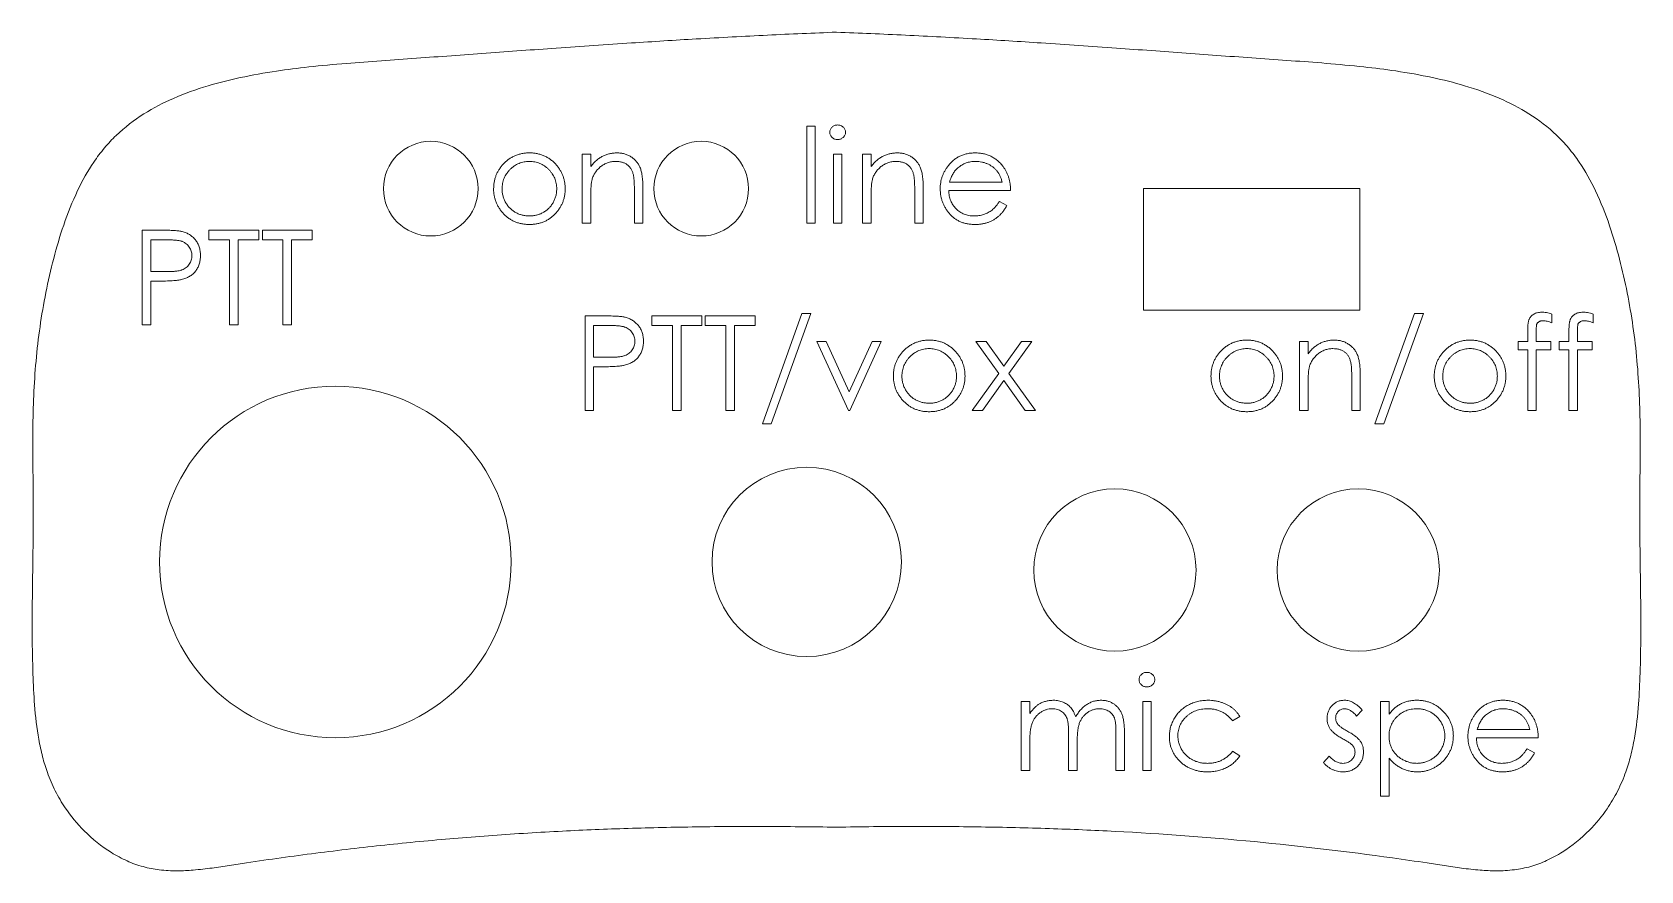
# Model space of a CAD drawing. Header units: millimetres. Extents: x -29.7 to 29.7, y -13.4 to 17.6.
import ezdxf

# ---------------------------------------------------------------- set-up
doc = ezdxf.new("R2010")
doc.units = ezdxf.units.MM

msp = doc.modelspace()

# ---------------------------------------------------------------- linework, layer by layer
at = {"color": 7, "linetype": 'Continuous', "lineweight": 15}
for p, q in [((-1.102, 14.151), (-0.788, 14.151)), ((-1.102, 10.562), (-1.102, 14.151)), ((-0.788, 14.151), (-0.788, 10.562)), ((-9.403, 13.119), (-9.089, 13.119)), ((-9.403, 10.562), (-9.403, 13.119)), ((-9.089, 13.119), (-9.089, 12.658)), ((-0.114, 13.119), (0.2, 13.119)), ((-0.114, 10.562), (-0.114, 13.119)), ((0.2, 13.119), (0.2, 10.562)), ((0.962, 13.119), (1.277, 13.119)), ((0.962, 10.562), (0.962, 13.119)), ((1.277, 13.119), (1.277, 12.658)), ((4.181, 12.087), (6.123, 12.087)), ((-9.089, 11.487), (-9.089, 10.562)), ((-7.473, 10.562), (-7.473, 11.765)), ((-7.159, 11.868), (-7.159, 10.562)), ((1.277, 11.487), (1.277, 10.562)), ((2.892, 10.562), (2.892, 11.765)), ((3.206, 11.868), (3.206, 10.562)), ((6.437, 11.773), (4.148, 11.773)), ((6.023, 11.369), (6.302, 11.223)), ((19.35, 11.842), (11.35, 11.842)), ((11.35, 11.842), (11.35, 7.342)), ((19.35, 7.342), (19.35, 11.842)), ((-25.672, 10.306), (-24.986, 10.306)), ((-25.672, 6.806), (-25.672, 10.306)), ((-23.204, 10.306), (-21.364, 10.306)), ((-23.204, 9.947), (-23.204, 10.306)), ((-21.364, 10.306), (-21.364, 9.947)), ((-21.23, 10.306), (-19.39, 10.306)), ((-21.23, 9.947), (-21.23, 10.306)), ((-19.39, 10.306), (-19.39, 9.947)), ((-9.089, 10.562), (-9.403, 10.562)), ((-7.159, 10.562), (-7.473, 10.562)), ((-0.788, 10.562), (-1.102, 10.562)), ((0.2, 10.562), (-0.114, 10.562)), ((1.277, 10.562), (0.962, 10.562)), ((3.206, 10.562), (2.892, 10.562)), ((-25.358, 9.947), (-25.358, 8.781)), ((-24.718, 9.947), (-25.358, 9.947)), ((-22.441, 9.947), (-23.204, 9.947)), ((-22.441, 6.806), (-22.441, 9.947)), ((-22.127, 9.947), (-22.127, 6.806)), ((-21.364, 9.947), (-22.127, 9.947)), ((-20.467, 9.947), (-21.23, 9.947)), ((-20.467, 6.806), (-20.467, 9.947)), ((-20.153, 9.947), (-20.153, 6.806)), ((-19.39, 9.947), (-20.153, 9.947)), ((-25.358, 8.781), (-24.745, 8.773)), ((-25.358, 8.422), (-25.358, 6.806)), ((-25.108, 8.422), (-25.358, 8.422)), ((-2.742, 3.144), (-1.278, 7.227)), ((-0.947, 7.227), (-2.411, 3.144)), ((-1.278, 7.227), (-0.947, 7.227)), ((11.35, 7.342), (19.35, 7.342)), ((19.904, 3.144), (21.368, 7.227)), ((21.699, 7.227), (20.235, 3.144)), ((21.368, 7.227), (21.699, 7.227)), ((26.455, 7.206), (26.455, 6.88)), ((27.981, 7.206), (27.981, 6.88)), ((-25.358, 6.806), (-25.672, 6.806)), ((-22.127, 6.806), (-22.441, 6.806)), ((-20.153, 6.806), (-20.467, 6.806)), ((-9.293, 7.138), (-8.607, 7.138)), ((-9.293, 3.638), (-9.293, 7.138)), ((-8.979, 6.779), (-8.979, 5.612)), ((-8.339, 6.779), (-8.979, 6.779)), ((-6.825, 7.138), (-4.985, 7.138)), ((-6.825, 6.779), (-6.825, 7.138)), ((-6.062, 6.779), (-6.825, 6.779)), ((-6.062, 3.638), (-6.062, 6.779)), ((-5.748, 6.779), (-5.748, 3.638)), ((-4.985, 6.779), (-5.748, 6.779)), ((-4.985, 7.138), (-4.985, 6.779)), ((-4.851, 7.138), (-3.011, 7.138)), ((-4.851, 6.779), (-4.851, 7.138)), ((-4.088, 6.779), (-4.851, 6.779)), ((-4.088, 3.638), (-4.088, 6.779)), ((-3.774, 6.779), (-3.774, 3.638)), ((-3.011, 6.779), (-3.774, 6.779)), ((-3.011, 7.138), (-3.011, 6.779)), ((25.558, 6.195), (25.558, 6.604)), ((25.874, 6.55), (25.874, 6.195)), ((27.083, 6.195), (27.083, 6.604)), ((27.4, 6.55), (27.4, 6.195)), ((-0.723, 6.195), (-0.383, 6.195)), ((0.444, 3.638), (-0.723, 6.195)), ((-0.383, 6.195), (0.467, 4.333)), ((0.467, 4.333), (1.316, 6.195)), ((1.656, 6.195), (0.489, 3.638)), ((1.316, 6.195), (1.656, 6.195)), ((5.156, 6.195), (5.529, 6.195)), ((6.001, 5.011), (5.156, 6.195)), ((5.529, 6.195), (6.188, 5.273)), ((6.188, 5.273), (6.846, 6.195)), ((7.22, 6.195), (6.375, 5.011)), ((6.846, 6.195), (7.22, 6.195)), ((17.122, 6.195), (17.436, 6.195)), ((17.122, 3.638), (17.122, 6.195)), ((17.436, 6.195), (17.436, 5.734)), ((25.199, 6.195), (25.558, 6.195)), ((25.199, 5.881), (25.199, 6.195)), ((25.874, 6.195), (26.41, 6.195)), ((26.41, 6.195), (26.41, 5.881)), ((26.724, 6.195), (27.083, 6.195)), ((26.724, 5.881), (26.724, 6.195)), ((27.4, 6.195), (27.936, 6.195)), ((27.936, 6.195), (27.936, 5.881)), ((-8.979, 5.612), (-8.366, 5.604)), ((25.558, 5.881), (25.199, 5.881)), ((25.558, 3.638), (25.558, 5.881)), ((25.873, 5.881), (25.872, 3.638)), ((26.41, 5.881), (25.873, 5.881)), ((27.083, 5.881), (26.724, 5.881)), ((27.083, 3.638), (27.083, 5.881)), ((27.399, 5.881), (27.397, 3.638)), ((27.936, 5.881), (27.399, 5.881)), ((-8.979, 5.253), (-8.979, 3.638)), ((-8.729, 5.253), (-8.979, 5.253)), ((5.021, 3.638), (6.001, 5.011)), ((6.375, 5.011), (7.354, 3.638)), ((19.051, 3.638), (19.051, 4.841)), ((19.365, 4.944), (19.365, 3.638)), ((6.188, 4.749), (5.395, 3.638)), ((6.981, 3.638), (6.188, 4.749)), ((17.436, 4.562), (17.436, 3.638)), ((-8.979, 3.638), (-9.293, 3.638)), ((-5.748, 3.638), (-6.062, 3.638)), ((-3.774, 3.638), (-4.088, 3.638)), ((0.489, 3.638), (0.444, 3.638)), ((5.395, 3.638), (5.021, 3.638)), ((7.354, 3.638), (6.981, 3.638)), ((17.436, 3.638), (17.122, 3.638)), ((19.365, 3.638), (19.051, 3.638)), ((25.872, 3.638), (25.558, 3.638)), ((27.397, 3.638), (27.083, 3.638)), ((-2.411, 3.144), (-2.742, 3.144)), ((20.235, 3.144), (19.904, 3.144)), ((6.834, -7.123), (7.148, -7.123)), ((6.834, -9.681), (6.834, -7.123)), ((7.148, -7.123), (7.148, -7.568)), ((11.321, -7.123), (11.635, -7.123)), ((11.321, -9.681), (11.321, -7.123)), ((11.635, -7.123), (11.635, -9.681)), ((20.116, -7.123), (20.43, -7.123)), ((20.116, -10.623), (20.116, -7.123)), ((20.43, -7.123), (20.43, -7.597)), ((14.911, -7.678), (14.648, -7.841)), ((19.443, -7.442), (19.229, -7.662)), ((10.334, -9.681), (10.334, -8.294)), ((10.648, -8.296), (10.648, -9.681)), ((23.693, -8.155), (25.635, -8.155)), ((7.148, -8.605), (7.148, -9.681)), ((8.584, -9.681), (8.584, -8.38)), ((8.898, -8.686), (8.898, -9.681)), ((25.949, -8.469), (23.661, -8.469)), ((25.535, -8.873), (25.814, -9.02)), ((14.648, -8.963), (14.911, -9.136)), ((18.007, -9.38), (18.215, -9.143)), ((20.43, -9.218), (20.43, -10.623)), ((7.148, -9.681), (6.834, -9.681)), ((8.898, -9.681), (8.584, -9.681)), ((10.648, -9.681), (10.334, -9.681)), ((11.635, -9.681), (11.321, -9.681)), ((20.43, -10.623), (20.116, -10.623))]:
    msp.add_line(p, q, dxfattribs=at)
for centre, radius in [((-15.002, 11.842), 1.75), ((-5.002, 11.842), 1.75), ((-18.528, -1.962), 6.5), ((-1.102, -1.962), 3.5), ((10.293, -2.262), 3), ((19.293, -2.262), 3)]:
    msp.add_circle(centre, radius, dxfattribs=at)
for points, knots in [([(0, 17.629), (-0.422, 17.612), (-1.272, 17.579), (-2.557, 17.519), (-3.863, 17.453), (-5.54, 17.359), (-7.708, 17.223), (-10.296, 17.045), (-12.948, 16.852), (-15.104, 16.694), (-16.829, 16.573), (-18.157, 16.475), (-19.449, 16.355), (-20.762, 16.191), (-22.006, 15.972), (-23.287, 15.653), (-24.489, 15.225), (-25.645, 14.627), (-26.49, 13.981), (-27.08, 13.35), (-27.581, 12.682), (-28.107, 11.733), (-28.585, 10.529), (-28.958, 9.261), (-29.342, 7.589), (-29.641, 5.474), (-29.725, 3.349), (-29.715, 1.866), (-29.708, 1.018), (-29.699, 0.259), (-29.702, -0.8), (-29.718, -2.072), (-29.737, -3.433), (-29.742, -4.748), (-29.721, -6.022), (-29.661, -7.297), (-29.547, -8.32), (-29.368, -9.153), (-29.173, -9.795), (-28.901, -10.435), (-28.465, -11.174), (-27.8, -11.977), (-27.005, -12.622), (-26.248, -13.029), (-25.651, -13.247), (-25.023, -13.366), (-24.398, -13.396), (-23.745, -13.362), (-23.104, -13.288), (-22.448, -13.19), (-21.599, -13.057), (-20.108, -12.842), (-17.978, -12.567), (-15.422, -12.294), (-12.86, -12.078), (-10.34, -11.92), (-7.828, -11.814), (-5.303, -11.756), (-2.683, -11.737), (-0.905, -11.76), (0, -11.771)], [0, 0, 0, 0, 0.01536, 0.030974, 0.046844, 0.062969, 0.092111, 0.125923, 0.1574, 0.188877, 0.204616, 0.220355, 0.237352, 0.251861, 0.268484, 0.283327, 0.299857, 0.314807, 0.330573, 0.338282, 0.34619, 0.360916, 0.377595, 0.393272, 0.408977, 0.440015, 0.470867, 0.4863, 0.494019, 0.501738, 0.513903, 0.532596, 0.548024, 0.563455, 0.580478, 0.594375, 0.609925, 0.617893, 0.625348, 0.634318, 0.643156, 0.656487, 0.672071, 0.680056, 0.687686, 0.695103, 0.703235, 0.710388, 0.718897, 0.726718, 0.73454, 0.750181, 0.78155, 0.812714, 0.843753, 0.875134, 0.904631, 0.935268, 0.967054, 1, 1, 1, 1]), ([(0, -11.771), (0.457, -11.764), (1.364, -11.751), (2.712, -11.744), (4.036, -11.747), (5.336, -11.761), (6.612, -11.786), (7.864, -11.821), (9.093, -11.868), (11.622, -11.987), (15.448, -12.269), (19.287, -12.723), (21.622, -13.061), (22.472, -13.194), (23.128, -13.292), (23.769, -13.364), (24.422, -13.396), (25.048, -13.363), (25.677, -13.24), (26.273, -13.017), (27.029, -12.605), (27.804, -11.971), (28.461, -11.177), (28.9, -10.44), (29.181, -9.774), (29.377, -9.115), (29.553, -8.28), (29.663, -7.259), (29.722, -5.991), (29.743, -4.722), (29.737, -3.411), (29.712, -1.717), (29.693, -0.021), (29.715, 1.675), (29.724, 3.369), (29.64, 5.484), (29.342, 7.583), (28.963, 9.241), (28.593, 10.507), (28.115, 11.718), (27.585, 12.677), (27.078, 13.353), (26.484, 13.986), (25.637, 14.632), (24.479, 15.229), (23.273, 15.657), (21.988, 15.976), (20.741, 16.194), (19.428, 16.358), (18.137, 16.477), (16.811, 16.574), (15.088, 16.695), (12.934, 16.853), (10.286, 17.045), (7.7, 17.224), (5.1, 17.386), (2.576, 17.523), (0.849, 17.594), (0, 17.629)], [0, 0, 0, 0, 0.016646, 0.033002, 0.049067, 0.064844, 0.080332, 0.095534, 0.110451, 0.125084, 0.187692, 0.25008, 0.265744, 0.273581, 0.281412, 0.289884, 0.297037, 0.305183, 0.312643, 0.320275, 0.328274, 0.343892, 0.356367, 0.36562, 0.375044, 0.382569, 0.390638, 0.406053, 0.419912, 0.436829, 0.452236, 0.467652, 0.498509, 0.513962, 0.529402, 0.56017, 0.590926, 0.606414, 0.622061, 0.638885, 0.653736, 0.661755, 0.669585, 0.685279, 0.700259, 0.716842, 0.731732, 0.748431, 0.762903, 0.779879, 0.795601, 0.811323, 0.842768, 0.874212, 0.907979, 0.937106, 0.969058, 1, 1, 1, 1]), ([(-0.249, 13.926), (-0.248, 13.944), (-0.246, 13.979), (-0.229, 14.031), (-0.202, 14.078), (-0.164, 14.119), (-0.12, 14.153), (-0.07, 14.178), (-0.016, 14.194), (0.022, 14.195), (0.041, 14.196)], [0, 0, 0, 0, 0.12329, 0.242149, 0.363437, 0.489745, 0.618115, 0.744894, 0.868932, 1, 1, 1, 1]), ([(0.041, 13.658), (0.022, 13.659), (-0.016, 13.66), (-0.07, 13.676), (-0.12, 13.701), (-0.164, 13.736), (-0.202, 13.777), (-0.229, 13.823), (-0.246, 13.873), (-0.248, 13.908), (-0.249, 13.926)], [0, 0, 0, 0, 0.131867, 0.256661, 0.384213, 0.513365, 0.640443, 0.761085, 0.879146, 1, 1, 1, 1]), ([(0.041, 14.196), (0.061, 14.195), (0.099, 14.194), (0.154, 14.179), (0.204, 14.153), (0.249, 14.118), (0.287, 14.078), (0.314, 14.031), (0.331, 13.979), (0.333, 13.944), (0.334, 13.926)], [0, 0, 0, 0, 0.1318993, 0.2582841, 0.3843411, 0.5119796, 0.638632, 0.7592298, 0.8774122, 1, 1, 1, 1]), ([(0.334, 13.926), (0.333, 13.908), (0.331, 13.873), (0.314, 13.823), (0.287, 13.776), (0.249, 13.736), (0.204, 13.701), (0.154, 13.676), (0.099, 13.661), (0.061, 13.659), (0.041, 13.658)], [0, 0, 0, 0, 0.1201621, 0.2375463, 0.3574971, 0.4849171, 0.6133293, 0.7401504, 0.8673013, 1, 1, 1, 1]), ([(-12.328, 12.741), (-12.296, 12.775), (-12.232, 12.842), (-12.124, 12.927), (-12.012, 13.001), (-11.892, 13.061), (-11.766, 13.107), (-11.634, 13.14), (-11.496, 13.161), (-11.401, 13.163), (-11.353, 13.164)], [0, 0, 0, 0, 0.128498, 0.252713, 0.374819, 0.496436, 0.617911, 0.741288, 0.8687, 1, 1, 1, 1]), ([(-11.353, 13.164), (-11.305, 13.163), (-11.211, 13.161), (-11.074, 13.14), (-10.942, 13.107), (-10.816, 13.062), (-10.698, 13.001), (-10.585, 12.929), (-10.478, 12.843), (-10.414, 12.777), (-10.382, 12.743)], [0, 0, 0, 0, 0.131751, 0.258332, 0.382134, 0.503804, 0.624693, 0.746871, 0.871514, 1, 1, 1, 1]), ([(-9.089, 12.658), (-9.055, 12.7), (-8.99, 12.781), (-8.882, 12.888), (-8.767, 12.976), (-8.647, 13.046), (-8.522, 13.099), (-8.391, 13.137), (-8.255, 13.16), (-8.162, 13.163), (-8.116, 13.164)], [0, 0, 0, 0, 0.140976, 0.273569, 0.398988, 0.51993, 0.63811, 0.756589, 0.87686, 1, 1, 1, 1]), ([(-8.116, 13.164), (-8.068, 13.163), (-7.976, 13.159), (-7.841, 13.132), (-7.715, 13.086), (-7.598, 13.023), (-7.493, 12.944), (-7.401, 12.853), (-7.324, 12.747), (-7.273, 12.65), (-7.239, 12.563), (-7.218, 12.489), (-7.2, 12.406), (-7.185, 12.315), (-7.174, 12.215), (-7.166, 12.107), (-7.16, 11.99), (-7.159, 11.91), (-7.159, 11.868)], [0, 0, 0, 0, 0.0772404, 0.1511781, 0.223488, 0.2955426, 0.3669763, 0.4371305, 0.5070436, 0.5785597, 0.6166135, 0.6587562, 0.7044912, 0.7548031, 0.8093316, 0.8682745, 0.9320729, 1, 1, 1, 1]), ([(1.277, 12.658), (1.31, 12.7), (1.375, 12.781), (1.484, 12.888), (1.598, 12.976), (1.718, 13.046), (1.844, 13.099), (1.974, 13.137), (2.11, 13.16), (2.203, 13.163), (2.25, 13.164)], [0, 0, 0, 0, 0.140976, 0.273569, 0.398988, 0.51993, 0.63811, 0.756589, 0.87686, 1, 1, 1, 1]), ([(2.25, 13.164), (2.297, 13.163), (2.39, 13.159), (2.525, 13.132), (2.651, 13.086), (2.767, 13.023), (2.872, 12.944), (2.965, 12.853), (3.041, 12.747), (3.092, 12.65), (3.126, 12.563), (3.147, 12.489), (3.165, 12.406), (3.181, 12.315), (3.191, 12.215), (3.2, 12.107), (3.206, 11.99), (3.206, 11.91), (3.206, 11.868)], [0, 0, 0, 0, 0.0772404, 0.1511781, 0.223488, 0.2955426, 0.3669763, 0.4371305, 0.5070436, 0.5785597, 0.6166135, 0.6587562, 0.7044912, 0.7548031, 0.8093316, 0.8682745, 0.9320729, 1, 1, 1, 1]), ([(4.129, 12.688), (4.16, 12.725), (4.223, 12.8), (4.328, 12.898), (4.443, 12.98), (4.564, 13.048), (4.695, 13.1), (4.832, 13.138), (4.978, 13.16), (5.078, 13.163), (5.129, 13.164)], [0, 0, 0, 0, 0.128835, 0.253589, 0.374643, 0.49534, 0.616325, 0.739759, 0.866842, 1, 1, 1, 1]), ([(5.129, 13.164), (5.181, 13.163), (5.284, 13.16), (5.434, 13.136), (5.576, 13.097), (5.71, 13.041), (5.835, 12.97), (5.952, 12.882), (6.062, 12.78), (6.126, 12.701), (6.158, 12.661)], [0, 0, 0, 0, 0.13204, 0.259033, 0.38188, 0.502258, 0.622752, 0.744743, 0.870109, 1, 1, 1, 1]), ([(-12.679, 11.834), (-12.677, 11.876), (-12.675, 11.961), (-12.659, 12.086), (-12.632, 12.207), (-12.593, 12.323), (-12.543, 12.434), (-12.483, 12.542), (-12.411, 12.645), (-12.356, 12.709), (-12.328, 12.741)], [0, 0, 0, 0, 0.128919, 0.255238, 0.378679, 0.501088, 0.622714, 0.746241, 0.871589, 1, 1, 1, 1]), ([(-11.355, 12.85), (-11.389, 12.849), (-11.456, 12.847), (-11.554, 12.833), (-11.649, 12.81), (-11.741, 12.777), (-11.828, 12.735), (-11.912, 12.683), (-11.993, 12.623), (-12.068, 12.553), (-12.137, 12.477), (-12.198, 12.397), (-12.249, 12.312), (-12.292, 12.224), (-12.324, 12.131), (-12.347, 12.035), (-12.362, 11.934), (-12.363, 11.866), (-12.364, 11.831)], [0, 0, 0, 0, 0.063846, 0.126044, 0.187165, 0.247399, 0.30838, 0.36978, 0.432584, 0.497641, 0.562401, 0.625557, 0.687332, 0.748313, 0.809791, 0.871768, 0.934836, 1, 1, 1, 1]), ([(-10.345, 11.831), (-10.346, 11.866), (-10.348, 11.934), (-10.363, 12.035), (-10.386, 12.131), (-10.418, 12.224), (-10.46, 12.312), (-10.513, 12.396), (-10.573, 12.478), (-10.643, 12.553), (-10.718, 12.623), (-10.799, 12.683), (-10.883, 12.735), (-10.97, 12.778), (-11.061, 12.81), (-11.156, 12.833), (-11.254, 12.847), (-11.321, 12.849), (-11.355, 12.85)], [0, 0, 0, 0, 0.065185, 0.128274, 0.19027, 0.251768, 0.312769, 0.374793, 0.43797, 0.503047, 0.568125, 0.63095, 0.692369, 0.752973, 0.813641, 0.874355, 0.936573, 1, 1, 1, 1]), ([(-10.382, 12.743), (-10.354, 12.711), (-10.298, 12.647), (-10.227, 12.543), (-10.166, 12.436), (-10.117, 12.324), (-10.078, 12.208), (-10.051, 12.087), (-10.034, 11.962), (-10.032, 11.877), (-10.031, 11.834)], [0, 0, 0, 0, 0.128157, 0.253834, 0.376506, 0.498534, 0.621368, 0.744565, 0.870634, 1, 1, 1, 1]), ([(-8.17, 12.85), (-8.196, 12.85), (-8.246, 12.849), (-8.32, 12.839), (-8.392, 12.824), (-8.462, 12.803), (-8.53, 12.774), (-8.596, 12.742), (-8.66, 12.701), (-8.721, 12.656), (-8.779, 12.606), (-8.832, 12.553), (-8.88, 12.497), (-8.923, 12.438), (-8.96, 12.376), (-8.992, 12.311), (-9.02, 12.243), (-9.034, 12.196), (-9.04, 12.173)], [0, 0, 0, 0, 0.063986, 0.126627, 0.188984, 0.25023, 0.312351, 0.374574, 0.438148, 0.50292, 0.567974, 0.630771, 0.692935, 0.754398, 0.815218, 0.876117, 0.938015, 1, 1, 1, 1]), ([(-7.511, 12.347), (-7.521, 12.386), (-7.542, 12.463), (-7.592, 12.567), (-7.656, 12.655), (-7.734, 12.727), (-7.825, 12.783), (-7.929, 12.822), (-8.046, 12.846), (-8.128, 12.849), (-8.17, 12.85)], [0, 0, 0, 0, 0.13552, 0.260833, 0.378476, 0.493178, 0.609281, 0.729981, 0.859261, 1, 1, 1, 1]), ([(2.195, 12.85), (2.17, 12.85), (2.12, 12.849), (2.046, 12.839), (1.974, 12.824), (1.903, 12.803), (1.836, 12.774), (1.769, 12.742), (1.706, 12.701), (1.644, 12.656), (1.587, 12.606), (1.533, 12.553), (1.486, 12.497), (1.443, 12.438), (1.405, 12.376), (1.373, 12.311), (1.345, 12.243), (1.332, 12.196), (1.325, 12.173)], [0, 0, 0, 0, 0.063986, 0.126627, 0.188984, 0.25023, 0.312351, 0.374574, 0.438148, 0.50292, 0.567974, 0.630771, 0.692935, 0.754398, 0.815218, 0.876117, 0.938015, 1, 1, 1, 1]), ([(2.855, 12.347), (2.844, 12.386), (2.824, 12.463), (2.773, 12.567), (2.709, 12.655), (2.631, 12.727), (2.54, 12.783), (2.436, 12.822), (2.32, 12.846), (2.238, 12.849), (2.195, 12.85)], [0, 0, 0, 0, 0.13552, 0.260833, 0.378476, 0.493178, 0.609281, 0.729981, 0.859261, 1, 1, 1, 1]), ([(3.834, 11.834), (3.835, 11.873), (3.837, 11.951), (3.851, 12.066), (3.874, 12.178), (3.906, 12.287), (3.948, 12.392), (3.999, 12.495), (4.059, 12.594), (4.105, 12.656), (4.129, 12.688)], [0, 0, 0, 0, 0.1280448, 0.2537679, 0.3774284, 0.5005508, 0.6232959, 0.7465783, 0.8723475, 1, 1, 1, 1]), ([(4.486, 12.61), (4.469, 12.595), (4.435, 12.565), (4.39, 12.512), (4.347, 12.455), (4.307, 12.392), (4.271, 12.324), (4.238, 12.25), (4.207, 12.171), (4.19, 12.116), (4.181, 12.087)], [0, 0, 0, 0, 0.109984, 0.22258, 0.3385, 0.458709, 0.585535, 0.717518, 0.854667, 1, 1, 1, 1]), ([(5.145, 12.85), (5.113, 12.85), (5.051, 12.848), (4.96, 12.837), (4.872, 12.818), (4.788, 12.792), (4.707, 12.757), (4.629, 12.717), (4.555, 12.667), (4.509, 12.629), (4.486, 12.61)], [0, 0, 0, 0, 0.131092, 0.259141, 0.384162, 0.505992, 0.629098, 0.750669, 0.874039, 1, 1, 1, 1]), ([(6.123, 12.087), (6.111, 12.129), (6.089, 12.209), (6.043, 12.32), (5.991, 12.419), (5.929, 12.505), (5.859, 12.581), (5.779, 12.647), (5.688, 12.706), (5.589, 12.757), (5.483, 12.799), (5.372, 12.828), (5.259, 12.847), (5.183, 12.849), (5.145, 12.85)], [0, 0, 0, 0, 0.09624, 0.185231, 0.267501, 0.3444, 0.419595, 0.496891, 0.576638, 0.660268, 0.745387, 0.83004, 0.914474, 1, 1, 1, 1]), ([(6.158, 12.661), (6.181, 12.631), (6.225, 12.57), (6.28, 12.472), (6.328, 12.37), (6.366, 12.261), (6.397, 12.147), (6.42, 12.027), (6.433, 11.902), (6.436, 11.817), (6.437, 11.773)], [0, 0, 0, 0, 0.1185218, 0.2362548, 0.3561744, 0.4772497, 0.6015399, 0.7296184, 0.8621583, 1, 1, 1, 1]), ([(-9.04, 12.173), (-9.044, 12.156), (-9.053, 12.118), (-9.062, 12.056), (-9.071, 11.985), (-9.078, 11.904), (-9.082, 11.813), (-9.087, 11.713), (-9.088, 11.603), (-9.089, 11.526), (-9.089, 11.487)], [0, 0, 0, 0, 0.076995, 0.167615, 0.271052, 0.38946, 0.520843, 0.666399, 0.826094, 1, 1, 1, 1]), ([(-7.473, 11.765), (-7.474, 11.8), (-7.474, 11.866), (-7.475, 11.962), (-7.478, 12.048), (-7.482, 12.126), (-7.488, 12.194), (-7.494, 12.253), (-7.501, 12.303), (-7.508, 12.333), (-7.511, 12.347)], [0, 0, 0, 0, 0.17885, 0.34211, 0.489826, 0.623254, 0.74008, 0.841483, 0.928908, 1, 1, 1, 1]), ([(1.325, 12.173), (1.321, 12.156), (1.312, 12.118), (1.303, 12.056), (1.295, 11.985), (1.288, 11.904), (1.283, 11.813), (1.279, 11.713), (1.277, 11.603), (1.277, 11.526), (1.277, 11.487)], [0, 0, 0, 0, 0.076995, 0.167615, 0.271052, 0.38946, 0.520843, 0.666399, 0.826094, 1, 1, 1, 1]), ([(2.892, 11.765), (2.892, 11.8), (2.891, 11.866), (2.89, 11.962), (2.887, 12.048), (2.883, 12.126), (2.878, 12.194), (2.872, 12.253), (2.864, 12.303), (2.858, 12.333), (2.855, 12.347)], [0, 0, 0, 0, 0.17885, 0.34211, 0.489826, 0.623254, 0.74008, 0.841483, 0.928908, 1, 1, 1, 1]), ([(-11.353, 10.517), (-11.401, 10.518), (-11.495, 10.52), (-11.631, 10.539), (-11.761, 10.57), (-11.885, 10.614), (-12.002, 10.669), (-12.112, 10.737), (-12.215, 10.818), (-12.31, 10.91), (-12.396, 11.01), (-12.472, 11.115), (-12.536, 11.225), (-12.588, 11.339), (-12.629, 11.456), (-12.657, 11.579), (-12.676, 11.705), (-12.678, 11.79), (-12.679, 11.834)], [0, 0, 0, 0, 0.068742, 0.134635, 0.198324, 0.260825, 0.322714, 0.384555, 0.446913, 0.510958, 0.574931, 0.636685, 0.697483, 0.757134, 0.816966, 0.876818, 0.937663, 1, 1, 1, 1]), ([(-12.364, 11.831), (-12.363, 11.787), (-12.36, 11.698), (-12.334, 11.567), (-12.29, 11.441), (-12.232, 11.322), (-12.158, 11.211), (-12.072, 11.113), (-11.973, 11.027), (-11.864, 10.957), (-11.745, 10.9), (-11.62, 10.861), (-11.489, 10.835), (-11.4, 10.832), (-11.355, 10.831)], [0, 0, 0, 0, 0.084733, 0.168179, 0.251488, 0.335841, 0.419834, 0.502345, 0.583649, 0.665931, 0.748717, 0.831047, 0.91441, 1, 1, 1, 1]), ([(-11.355, 10.831), (-11.31, 10.832), (-11.22, 10.835), (-11.09, 10.861), (-10.965, 10.901), (-10.847, 10.957), (-10.737, 11.028), (-10.638, 11.112), (-10.552, 11.211), (-10.479, 11.322), (-10.419, 11.441), (-10.376, 11.567), (-10.35, 11.698), (-10.347, 11.787), (-10.345, 11.831)], [0, 0, 0, 0, 0.0856057, 0.1689833, 0.2509076, 0.3337081, 0.416005, 0.4976596, 0.5798933, 0.6639023, 0.7484663, 0.8317909, 0.9152519, 1, 1, 1, 1]), ([(-10.031, 11.834), (-10.032, 11.79), (-10.034, 11.705), (-10.052, 11.579), (-10.081, 11.456), (-10.122, 11.339), (-10.174, 11.225), (-10.238, 11.115), (-10.314, 11.01), (-10.4, 10.91), (-10.495, 10.818), (-10.598, 10.738), (-10.707, 10.669), (-10.824, 10.613), (-10.947, 10.57), (-11.077, 10.539), (-11.213, 10.52), (-11.306, 10.518), (-11.353, 10.517)], [0, 0, 0, 0, 0.062416, 0.123337, 0.183265, 0.243172, 0.302898, 0.363774, 0.425605, 0.489659, 0.553785, 0.616222, 0.677854, 0.739517, 0.802097, 0.865866, 0.931508, 1, 1, 1, 1]), ([(5.121, 10.517), (5.072, 10.518), (4.976, 10.52), (4.836, 10.54), (4.705, 10.571), (4.582, 10.615), (4.467, 10.672), (4.36, 10.742), (4.262, 10.824), (4.174, 10.92), (4.094, 11.021), (4.024, 11.127), (3.966, 11.237), (3.918, 11.35), (3.88, 11.466), (3.853, 11.586), (3.838, 11.709), (3.835, 11.792), (3.834, 11.834)], [0, 0, 0, 0, 0.071579, 0.139629, 0.204797, 0.268135, 0.329814, 0.391301, 0.453434, 0.516552, 0.579631, 0.641119, 0.701294, 0.76081, 0.819932, 0.87892, 0.938983, 1, 1, 1, 1]), ([(4.148, 11.773), (4.15, 11.74), (4.153, 11.673), (4.167, 11.576), (4.189, 11.484), (4.221, 11.397), (4.258, 11.314), (4.305, 11.236), (4.36, 11.163), (4.422, 11.094), (4.491, 11.033), (4.563, 10.978), (4.64, 10.933), (4.721, 10.895), (4.805, 10.866), (4.894, 10.846), (4.987, 10.833), (5.05, 10.832), (5.082, 10.831)], [0, 0, 0, 0, 0.0683846, 0.1344756, 0.1983911, 0.2607535, 0.3218292, 0.3830372, 0.4446531, 0.507398, 0.5698252, 0.6307776, 0.6909287, 0.7509451, 0.8110495, 0.8723309, 0.9350041, 1, 1, 1, 1]), ([(5.082, 10.831), (5.113, 10.832), (5.175, 10.833), (5.268, 10.845), (5.359, 10.863), (5.448, 10.889), (5.534, 10.921), (5.613, 10.959), (5.686, 11.001), (5.754, 11.049), (5.82, 11.108), (5.886, 11.182), (5.956, 11.269), (6, 11.335), (6.023, 11.369)], [0, 0, 0, 0, 0.0825923, 0.1638789, 0.2456587, 0.3277257, 0.40861, 0.4857491, 0.5591691, 0.6302685, 0.705306, 0.792065, 0.8897964, 1, 1, 1, 1]), ([(6.302, 11.223), (6.28, 11.183), (6.237, 11.107), (6.162, 11.001), (6.084, 10.906), (5.999, 10.825), (5.91, 10.753), (5.815, 10.691), (5.715, 10.638), (5.609, 10.593), (5.496, 10.559), (5.377, 10.535), (5.251, 10.519), (5.165, 10.518), (5.121, 10.517)], [0, 0, 0, 0, 0.09337, 0.181661, 0.265874, 0.346355, 0.4246, 0.501903, 0.579992, 0.658443, 0.738672, 0.821894, 0.908801, 1, 1, 1, 1]), ([(-24.986, 10.306), (-24.939, 10.306), (-24.848, 10.306), (-24.718, 10.303), (-24.601, 10.299), (-24.495, 10.294), (-24.401, 10.287), (-24.32, 10.278), (-24.25, 10.268), (-24.208, 10.258), (-24.189, 10.254)], [0, 0, 0, 0, 0.1769558, 0.3390551, 0.4863182, 0.6187809, 0.7356188, 0.8387425, 0.9264571, 1, 1, 1, 1]), ([(-24.189, 10.254), (-24.164, 10.247), (-24.117, 10.234), (-24.048, 10.208), (-23.982, 10.177), (-23.92, 10.141), (-23.861, 10.1), (-23.806, 10.055), (-23.754, 10.004), (-23.705, 9.949), (-23.661, 9.889), (-23.623, 9.826), (-23.591, 9.758), (-23.564, 9.688), (-23.544, 9.613), (-23.529, 9.534), (-23.52, 9.452), (-23.519, 9.396), (-23.518, 9.368)], [0, 0, 0, 0, 0.062481, 0.12349, 0.183411, 0.243153, 0.302127, 0.36171, 0.421842, 0.482932, 0.544552, 0.605681, 0.66768, 0.729984, 0.794551, 0.860346, 0.928907, 1, 1, 1, 1]), ([(-23.832, 9.366), (-23.834, 9.394), (-23.836, 9.45), (-23.855, 9.532), (-23.886, 9.61), (-23.93, 9.683), (-23.982, 9.75), (-24.044, 9.807), (-24.113, 9.853), (-24.178, 9.883), (-24.236, 9.901), (-24.286, 9.914), (-24.342, 9.924), (-24.405, 9.933), (-24.474, 9.94), (-24.55, 9.944), (-24.632, 9.947), (-24.688, 9.947), (-24.718, 9.947)], [0, 0, 0, 0, 0.0700438, 0.1392383, 0.2081975, 0.2791734, 0.3499868, 0.4183538, 0.4876096, 0.5574111, 0.5953302, 0.6379641, 0.6859128, 0.7381852, 0.7961026, 0.8585165, 0.9266577, 1, 1, 1, 1]), ([(-24.745, 8.773), (-24.715, 8.773), (-24.658, 8.773), (-24.574, 8.777), (-24.497, 8.782), (-24.426, 8.788), (-24.361, 8.798), (-24.302, 8.807), (-24.25, 8.821), (-24.189, 8.84), (-24.12, 8.872), (-24.046, 8.918), (-23.984, 8.977), (-23.929, 9.044), (-23.886, 9.118), (-23.855, 9.197), (-23.836, 9.28), (-23.834, 9.337), (-23.832, 9.366)], [0, 0, 0, 0, 0.072538, 0.140034, 0.202496, 0.260575, 0.313228, 0.361583, 0.404878, 0.444127, 0.5164, 0.586507, 0.655085, 0.724384, 0.793974, 0.861638, 0.930111, 1, 1, 1, 1]), ([(-23.518, 9.368), (-23.519, 9.339), (-23.52, 9.283), (-23.529, 9.2), (-23.543, 9.121), (-23.563, 9.047), (-23.59, 8.976), (-23.622, 8.909), (-23.66, 8.845), (-23.703, 8.786), (-23.752, 8.732), (-23.805, 8.681), (-23.863, 8.635), (-23.925, 8.594), (-23.992, 8.559), (-24.063, 8.527), (-24.138, 8.5), (-24.19, 8.486), (-24.217, 8.479)], [0, 0, 0, 0, 0.070119, 0.137192, 0.202016, 0.264631, 0.326117, 0.38601, 0.445812, 0.505298, 0.564633, 0.624283, 0.683902, 0.743953, 0.805388, 0.868388, 0.933084, 1, 1, 1, 1]), ([(-24.217, 8.479), (-24.239, 8.475), (-24.287, 8.464), (-24.366, 8.453), (-24.458, 8.443), (-24.563, 8.436), (-24.681, 8.43), (-24.811, 8.425), (-24.955, 8.422), (-25.055, 8.422), (-25.108, 8.422)], [0, 0, 0, 0, 0.075173, 0.164746, 0.268017, 0.385912, 0.517789, 0.663691, 0.824413, 1, 1, 1, 1]), ([(25.558, 6.604), (25.558, 6.627), (25.558, 6.67), (25.561, 6.733), (25.564, 6.791), (25.57, 6.843), (25.576, 6.891), (25.586, 6.933), (25.595, 6.972), (25.611, 7.015), (25.636, 7.063), (25.675, 7.115), (25.723, 7.161), (25.779, 7.2), (25.843, 7.233), (25.914, 7.256), (25.991, 7.269), (26.045, 7.271), (26.072, 7.272)], [0, 0, 0, 0, 0.069775, 0.133856, 0.192948, 0.247916, 0.296642, 0.341504, 0.38163, 0.416905, 0.483173, 0.548917, 0.616062, 0.686302, 0.759645, 0.83539, 0.914974, 1, 1, 1, 1]), ([(26.072, 7.272), (26.1, 7.271), (26.159, 7.269), (26.252, 7.257), (26.351, 7.235), (26.419, 7.216), (26.455, 7.206)], [0, 0, 0, 0, 0.216182, 0.453863, 0.714999, 1, 1, 1, 1]), ([(27.083, 6.604), (27.083, 6.627), (27.083, 6.67), (27.087, 6.733), (27.09, 6.791), (27.095, 6.843), (27.102, 6.891), (27.112, 6.933), (27.121, 6.972), (27.137, 7.015), (27.161, 7.063), (27.201, 7.115), (27.248, 7.161), (27.305, 7.2), (27.369, 7.233), (27.44, 7.256), (27.517, 7.269), (27.57, 7.271), (27.598, 7.272)], [0, 0, 0, 0, 0.069775, 0.133856, 0.192948, 0.247916, 0.296642, 0.341504, 0.38163, 0.416905, 0.483173, 0.548917, 0.616062, 0.686302, 0.759645, 0.83539, 0.914974, 1, 1, 1, 1]), ([(27.598, 7.272), (27.626, 7.271), (27.685, 7.269), (27.777, 7.257), (27.877, 7.235), (27.945, 7.216), (27.981, 7.206)], [0, 0, 0, 0, 0.216182, 0.453863, 0.714999, 1, 1, 1, 1]), ([(-8.607, 7.138), (-8.559, 7.138), (-8.469, 7.137), (-8.339, 7.134), (-8.221, 7.13), (-8.116, 7.125), (-8.022, 7.118), (-7.94, 7.109), (-7.871, 7.099), (-7.829, 7.089), (-7.809, 7.085)], [0, 0, 0, 0, 0.1769558, 0.3390551, 0.4863182, 0.6187809, 0.7356188, 0.8387425, 0.9264571, 1, 1, 1, 1]), ([(-7.453, 6.197), (-7.455, 6.225), (-7.457, 6.281), (-7.476, 6.363), (-7.507, 6.442), (-7.551, 6.515), (-7.603, 6.581), (-7.665, 6.638), (-7.734, 6.685), (-7.799, 6.714), (-7.857, 6.733), (-7.907, 6.745), (-7.963, 6.755), (-8.026, 6.764), (-8.095, 6.771), (-8.171, 6.776), (-8.253, 6.778), (-8.309, 6.779), (-8.339, 6.779)], [0, 0, 0, 0, 0.070044, 0.139238, 0.208197, 0.279173, 0.349987, 0.418354, 0.48761, 0.557411, 0.59533, 0.637964, 0.685913, 0.738185, 0.796103, 0.858517, 0.926658, 1, 1, 1, 1]), ([(-7.809, 7.085), (-7.785, 7.078), (-7.737, 7.065), (-7.669, 7.039), (-7.603, 7.008), (-7.541, 6.973), (-7.482, 6.931), (-7.427, 6.886), (-7.375, 6.835), (-7.326, 6.78), (-7.282, 6.721), (-7.244, 6.657), (-7.212, 6.59), (-7.185, 6.519), (-7.165, 6.444), (-7.15, 6.365), (-7.141, 6.283), (-7.14, 6.227), (-7.139, 6.199)], [0, 0, 0, 0, 0.062481, 0.12349, 0.183411, 0.243153, 0.302127, 0.36171, 0.421842, 0.482932, 0.544552, 0.605681, 0.66768, 0.729984, 0.794551, 0.860346, 0.928907, 1, 1, 1, 1]), ([(26.137, 6.958), (26.121, 6.957), (26.091, 6.956), (26.047, 6.95), (26.008, 6.937), (25.973, 6.92), (25.944, 6.898), (25.919, 6.877), (25.901, 6.853), (25.892, 6.83), (25.886, 6.809), (25.884, 6.788), (25.879, 6.762), (25.878, 6.729), (25.875, 6.692), (25.876, 6.65), (25.873, 6.602), (25.874, 6.568), (25.874, 6.55)], [0, 0, 0, 0, 0.082, 0.158724, 0.229424, 0.297719, 0.360776, 0.416988, 0.468546, 0.516675, 0.544534, 0.581509, 0.628334, 0.683433, 0.749506, 0.822818, 0.907151, 1, 1, 1, 1]), ([(26.455, 6.88), (26.425, 6.891), (26.369, 6.914), (26.286, 6.939), (26.209, 6.955), (26.16, 6.957), (26.137, 6.958)], [0, 0, 0, 0, 0.291371, 0.553028, 0.789011, 1, 1, 1, 1]), ([(27.662, 6.958), (27.647, 6.957), (27.616, 6.956), (27.573, 6.95), (27.534, 6.937), (27.499, 6.92), (27.47, 6.898), (27.445, 6.877), (27.427, 6.853), (27.417, 6.83), (27.411, 6.809), (27.409, 6.788), (27.405, 6.762), (27.404, 6.729), (27.401, 6.692), (27.401, 6.65), (27.399, 6.602), (27.399, 6.568), (27.4, 6.55)], [0, 0, 0, 0, 0.082, 0.158724, 0.229424, 0.297719, 0.360776, 0.416988, 0.468546, 0.516675, 0.544534, 0.581509, 0.628334, 0.683433, 0.749506, 0.822818, 0.907151, 1, 1, 1, 1]), ([(27.981, 6.88), (27.951, 6.891), (27.895, 6.914), (27.811, 6.939), (27.735, 6.955), (27.686, 6.957), (27.662, 6.958)], [0, 0, 0, 0, 0.291371, 0.553028, 0.789011, 1, 1, 1, 1]), ([(-8.366, 5.604), (-8.336, 5.604), (-8.279, 5.604), (-8.195, 5.608), (-8.118, 5.613), (-8.047, 5.619), (-7.982, 5.629), (-7.923, 5.639), (-7.871, 5.653), (-7.81, 5.671), (-7.741, 5.703), (-7.667, 5.75), (-7.605, 5.809), (-7.55, 5.875), (-7.507, 5.949), (-7.476, 6.028), (-7.457, 6.111), (-7.455, 6.169), (-7.453, 6.197)], [0, 0, 0, 0, 0.072538, 0.140034, 0.202496, 0.260575, 0.313228, 0.361583, 0.404878, 0.444127, 0.5164, 0.586507, 0.655085, 0.724384, 0.793974, 0.861638, 0.930111, 1, 1, 1, 1]), ([(-7.139, 6.199), (-7.14, 6.17), (-7.14, 6.114), (-7.15, 6.031), (-7.164, 5.953), (-7.184, 5.878), (-7.211, 5.807), (-7.243, 5.74), (-7.281, 5.677), (-7.324, 5.618), (-7.373, 5.563), (-7.426, 5.512), (-7.484, 5.467), (-7.546, 5.425), (-7.613, 5.39), (-7.684, 5.358), (-7.759, 5.332), (-7.811, 5.318), (-7.838, 5.31)], [0, 0, 0, 0, 0.070119, 0.137192, 0.202016, 0.264631, 0.326117, 0.38601, 0.445812, 0.505298, 0.564633, 0.624283, 0.683902, 0.743953, 0.805388, 0.868388, 0.933084, 1, 1, 1, 1]), ([(2.455, 5.817), (2.487, 5.851), (2.551, 5.917), (2.659, 6.003), (2.771, 6.077), (2.891, 6.136), (3.016, 6.183), (3.149, 6.216), (3.287, 6.237), (3.381, 6.239), (3.429, 6.24)], [0, 0, 0, 0, 0.128498, 0.252713, 0.374819, 0.496436, 0.617911, 0.741288, 0.8687, 1, 1, 1, 1]), ([(3.429, 6.24), (3.477, 6.239), (3.572, 6.237), (3.709, 6.216), (3.841, 6.183), (3.967, 6.138), (4.085, 6.077), (4.198, 6.005), (4.305, 5.919), (4.369, 5.852), (4.401, 5.819)], [0, 0, 0, 0, 0.131751, 0.258332, 0.382134, 0.503804, 0.624693, 0.746871, 0.871514, 1, 1, 1, 1]), ([(14.197, 5.817), (14.229, 5.851), (14.293, 5.917), (14.4, 6.003), (14.513, 6.077), (14.633, 6.136), (14.758, 6.183), (14.89, 6.216), (15.029, 6.237), (15.123, 6.239), (15.171, 6.24)], [0, 0, 0, 0, 0.128498, 0.252713, 0.374819, 0.496436, 0.617911, 0.741288, 0.8687, 1, 1, 1, 1]), ([(15.171, 6.24), (15.219, 6.239), (15.313, 6.237), (15.451, 6.216), (15.583, 6.183), (15.708, 6.138), (15.827, 6.077), (15.94, 6.005), (16.047, 5.919), (16.111, 5.852), (16.143, 5.819)], [0, 0, 0, 0, 0.131751, 0.258332, 0.382134, 0.503804, 0.624693, 0.746871, 0.871514, 1, 1, 1, 1]), ([(17.436, 5.734), (17.469, 5.776), (17.535, 5.857), (17.643, 5.964), (17.757, 6.052), (17.877, 6.122), (18.003, 6.175), (18.134, 6.213), (18.27, 6.236), (18.362, 6.239), (18.409, 6.24)], [0, 0, 0, 0, 0.140976, 0.2735688, 0.3989883, 0.5199298, 0.63811, 0.7565889, 0.8768598, 1, 1, 1, 1]), ([(18.409, 6.24), (18.456, 6.238), (18.549, 6.235), (18.684, 6.208), (18.81, 6.162), (18.926, 6.099), (19.032, 6.02), (19.124, 5.928), (19.2, 5.823), (19.251, 5.725), (19.285, 5.639), (19.306, 5.564), (19.324, 5.482), (19.34, 5.391), (19.351, 5.291), (19.359, 5.183), (19.365, 5.066), (19.365, 4.985), (19.365, 4.944)], [0, 0, 0, 0, 0.07724, 0.151178, 0.223488, 0.295543, 0.366976, 0.437131, 0.507044, 0.57856, 0.616614, 0.658756, 0.704491, 0.754803, 0.809332, 0.868274, 0.932073, 1, 1, 1, 1]), ([(22.453, 5.817), (22.486, 5.851), (22.549, 5.917), (22.657, 6.003), (22.769, 6.077), (22.889, 6.136), (23.015, 6.183), (23.147, 6.216), (23.285, 6.237), (23.38, 6.239), (23.428, 6.24)], [0, 0, 0, 0, 0.128498, 0.252713, 0.374819, 0.496436, 0.617911, 0.741288, 0.8687, 1, 1, 1, 1]), ([(23.428, 6.24), (23.476, 6.239), (23.57, 6.237), (23.708, 6.216), (23.839, 6.183), (23.965, 6.138), (24.083, 6.077), (24.196, 6.005), (24.303, 5.919), (24.367, 5.852), (24.399, 5.819)], [0, 0, 0, 0, 0.131751, 0.258332, 0.382134, 0.503804, 0.624693, 0.746871, 0.871514, 1, 1, 1, 1]), ([(2.104, 4.909), (2.105, 4.952), (2.108, 5.037), (2.124, 5.162), (2.151, 5.283), (2.19, 5.399), (2.24, 5.51), (2.3, 5.618), (2.372, 5.721), (2.427, 5.784), (2.455, 5.817)], [0, 0, 0, 0, 0.128919, 0.255238, 0.378679, 0.501088, 0.622714, 0.746241, 0.871589, 1, 1, 1, 1]), ([(3.428, 5.926), (3.394, 5.925), (3.327, 5.923), (3.229, 5.909), (3.134, 5.886), (3.042, 5.853), (2.955, 5.811), (2.871, 5.759), (2.79, 5.699), (2.715, 5.629), (2.646, 5.553), (2.585, 5.472), (2.534, 5.388), (2.491, 5.3), (2.459, 5.207), (2.436, 5.11), (2.421, 5.01), (2.419, 4.942), (2.418, 4.907)], [0, 0, 0, 0, 0.063846, 0.126044, 0.187165, 0.247399, 0.30838, 0.36978, 0.432584, 0.497641, 0.562401, 0.625557, 0.687332, 0.748313, 0.809791, 0.871768, 0.934836, 1, 1, 1, 1]), ([(4.438, 4.907), (4.437, 4.942), (4.435, 5.01), (4.42, 5.11), (4.397, 5.207), (4.365, 5.3), (4.323, 5.388), (4.27, 5.472), (4.21, 5.554), (4.14, 5.629), (4.065, 5.699), (3.984, 5.759), (3.9, 5.811), (3.813, 5.853), (3.722, 5.885), (3.627, 5.909), (3.529, 5.923), (3.462, 5.925), (3.428, 5.926)], [0, 0, 0, 0, 0.065185, 0.128274, 0.19027, 0.251768, 0.312769, 0.374793, 0.43797, 0.503047, 0.568125, 0.63095, 0.692369, 0.752973, 0.813641, 0.874355, 0.936573, 1, 1, 1, 1]), ([(4.401, 5.819), (4.429, 5.787), (4.485, 5.723), (4.556, 5.619), (4.617, 5.512), (4.666, 5.4), (4.705, 5.284), (4.732, 5.163), (4.748, 5.037), (4.751, 4.952), (4.752, 4.909)], [0, 0, 0, 0, 0.128157, 0.253834, 0.376506, 0.498534, 0.621368, 0.744565, 0.870634, 1, 1, 1, 1]), ([(13.846, 4.909), (13.847, 4.952), (13.849, 5.037), (13.866, 5.162), (13.893, 5.283), (13.932, 5.399), (13.981, 5.51), (14.042, 5.618), (14.114, 5.721), (14.169, 5.784), (14.197, 5.817)], [0, 0, 0, 0, 0.128919, 0.255238, 0.378679, 0.501088, 0.622714, 0.746241, 0.871589, 1, 1, 1, 1]), ([(15.17, 5.926), (15.136, 5.925), (15.069, 5.923), (14.97, 5.909), (14.875, 5.886), (14.784, 5.853), (14.696, 5.811), (14.612, 5.759), (14.532, 5.699), (14.457, 5.629), (14.387, 5.553), (14.327, 5.472), (14.275, 5.388), (14.233, 5.3), (14.201, 5.207), (14.178, 5.11), (14.163, 5.01), (14.161, 4.942), (14.16, 4.907)], [0, 0, 0, 0, 0.063846, 0.126044, 0.187165, 0.247399, 0.30838, 0.36978, 0.432584, 0.497641, 0.562401, 0.625557, 0.687332, 0.748313, 0.809791, 0.871768, 0.934836, 1, 1, 1, 1]), ([(16.179, 4.907), (16.179, 4.942), (16.177, 5.01), (16.162, 5.11), (16.139, 5.207), (16.107, 5.3), (16.064, 5.388), (16.012, 5.472), (15.952, 5.554), (15.882, 5.629), (15.806, 5.699), (15.726, 5.759), (15.642, 5.811), (15.555, 5.853), (15.463, 5.885), (15.369, 5.909), (15.27, 5.923), (15.204, 5.925), (15.17, 5.926)], [0, 0, 0, 0, 0.0651848, 0.1282737, 0.1902702, 0.2517683, 0.3127687, 0.3747933, 0.4379696, 0.5030474, 0.5681252, 0.6309497, 0.6923691, 0.7529732, 0.8136411, 0.8743552, 0.936573, 1, 1, 1, 1]), ([(16.143, 5.819), (16.171, 5.787), (16.226, 5.723), (16.297, 5.619), (16.359, 5.512), (16.408, 5.4), (16.446, 5.284), (16.474, 5.163), (16.49, 5.037), (16.492, 4.952), (16.494, 4.909)], [0, 0, 0, 0, 0.128157, 0.253834, 0.376506, 0.498534, 0.621368, 0.744565, 0.870634, 1, 1, 1, 1]), ([(18.354, 5.926), (18.329, 5.926), (18.279, 5.925), (18.205, 5.915), (18.133, 5.9), (18.063, 5.879), (17.995, 5.85), (17.928, 5.818), (17.865, 5.777), (17.803, 5.732), (17.746, 5.682), (17.693, 5.629), (17.645, 5.573), (17.602, 5.514), (17.565, 5.452), (17.532, 5.387), (17.505, 5.319), (17.491, 5.272), (17.484, 5.249)], [0, 0, 0, 0, 0.063986, 0.126627, 0.188984, 0.25023, 0.312351, 0.374574, 0.438148, 0.50292, 0.567974, 0.630771, 0.692935, 0.754398, 0.815218, 0.876117, 0.938015, 1, 1, 1, 1]), ([(19.014, 5.423), (19.003, 5.462), (18.983, 5.539), (18.933, 5.642), (18.869, 5.731), (18.791, 5.803), (18.7, 5.859), (18.595, 5.898), (18.479, 5.922), (18.397, 5.925), (18.354, 5.926)], [0, 0, 0, 0, 0.13552, 0.260833, 0.378476, 0.493178, 0.609281, 0.729981, 0.859261, 1, 1, 1, 1]), ([(19.051, 4.841), (19.051, 4.876), (19.051, 4.942), (19.05, 5.037), (19.047, 5.124), (19.043, 5.201), (19.037, 5.27), (19.031, 5.329), (19.024, 5.379), (19.017, 5.409), (19.014, 5.423)], [0, 0, 0, 0, 0.17885, 0.34211, 0.489826, 0.623254, 0.74008, 0.841483, 0.928908, 1, 1, 1, 1]), ([(22.103, 4.909), (22.104, 4.952), (22.106, 5.037), (22.122, 5.162), (22.15, 5.283), (22.188, 5.399), (22.238, 5.51), (22.298, 5.618), (22.37, 5.721), (22.425, 5.784), (22.453, 5.817)], [0, 0, 0, 0, 0.128919, 0.255238, 0.378679, 0.501088, 0.622714, 0.746241, 0.871589, 1, 1, 1, 1]), ([(23.426, 5.926), (23.392, 5.925), (23.325, 5.923), (23.227, 5.909), (23.132, 5.886), (23.04, 5.853), (22.953, 5.811), (22.869, 5.759), (22.788, 5.699), (22.713, 5.629), (22.644, 5.553), (22.583, 5.472), (22.532, 5.388), (22.489, 5.3), (22.457, 5.207), (22.434, 5.11), (22.42, 5.01), (22.418, 4.942), (22.417, 4.907)], [0, 0, 0, 0, 0.063846, 0.126044, 0.187165, 0.247399, 0.30838, 0.36978, 0.432584, 0.497641, 0.562401, 0.625557, 0.687332, 0.748313, 0.809791, 0.871768, 0.934836, 1, 1, 1, 1]), ([(24.436, 4.907), (24.435, 4.942), (24.433, 5.01), (24.419, 5.11), (24.395, 5.207), (24.363, 5.3), (24.321, 5.388), (24.268, 5.472), (24.208, 5.554), (24.138, 5.629), (24.063, 5.699), (23.982, 5.759), (23.899, 5.811), (23.811, 5.853), (23.72, 5.885), (23.625, 5.909), (23.527, 5.923), (23.46, 5.925), (23.426, 5.926)], [0, 0, 0, 0, 0.065185, 0.128274, 0.19027, 0.251768, 0.312769, 0.374793, 0.43797, 0.503047, 0.568125, 0.63095, 0.692369, 0.752973, 0.813641, 0.874355, 0.936573, 1, 1, 1, 1]), ([(24.399, 5.819), (24.427, 5.787), (24.483, 5.723), (24.554, 5.619), (24.615, 5.512), (24.664, 5.4), (24.703, 5.284), (24.73, 5.163), (24.747, 5.037), (24.749, 4.952), (24.75, 4.909)], [0, 0, 0, 0, 0.128157, 0.253834, 0.376506, 0.498534, 0.621368, 0.744565, 0.870634, 1, 1, 1, 1]), ([(-7.838, 5.31), (-7.859, 5.306), (-7.908, 5.296), (-7.987, 5.284), (-8.079, 5.274), (-8.184, 5.267), (-8.302, 5.261), (-8.432, 5.256), (-8.576, 5.253), (-8.676, 5.253), (-8.729, 5.253)], [0, 0, 0, 0, 0.075173, 0.164746, 0.268017, 0.385912, 0.517789, 0.663691, 0.824413, 1, 1, 1, 1]), ([(3.429, 3.593), (3.382, 3.594), (3.288, 3.596), (3.152, 3.615), (3.022, 3.646), (2.898, 3.689), (2.781, 3.745), (2.671, 3.813), (2.568, 3.894), (2.473, 3.986), (2.387, 4.086), (2.311, 4.191), (2.247, 4.301), (2.195, 4.414), (2.154, 4.532), (2.126, 4.655), (2.107, 4.781), (2.105, 4.866), (2.104, 4.909)], [0, 0, 0, 0, 0.068742, 0.134635, 0.198324, 0.260825, 0.322714, 0.384555, 0.446913, 0.510958, 0.574931, 0.636685, 0.697483, 0.757134, 0.816966, 0.876818, 0.937663, 1, 1, 1, 1]), ([(2.418, 4.907), (2.42, 4.863), (2.423, 4.774), (2.449, 4.643), (2.493, 4.517), (2.551, 4.398), (2.625, 4.287), (2.711, 4.188), (2.81, 4.103), (2.919, 4.032), (3.038, 3.976), (3.163, 3.937), (3.294, 3.911), (3.383, 3.908), (3.428, 3.907)], [0, 0, 0, 0, 0.084733, 0.168179, 0.251488, 0.335841, 0.419834, 0.502345, 0.583649, 0.665931, 0.748717, 0.831047, 0.91441, 1, 1, 1, 1]), ([(3.428, 3.907), (3.473, 3.908), (3.563, 3.911), (3.693, 3.936), (3.818, 3.977), (3.936, 4.032), (4.046, 4.103), (4.145, 4.188), (4.231, 4.287), (4.304, 4.398), (4.364, 4.517), (4.407, 4.643), (4.433, 4.774), (4.436, 4.863), (4.438, 4.907)], [0, 0, 0, 0, 0.085606, 0.168983, 0.250908, 0.333708, 0.416005, 0.49766, 0.579893, 0.663902, 0.748466, 0.831791, 0.915252, 1, 1, 1, 1]), ([(4.752, 4.909), (4.751, 4.866), (4.749, 4.781), (4.731, 4.655), (4.702, 4.532), (4.661, 4.414), (4.609, 4.301), (4.545, 4.191), (4.469, 4.086), (4.383, 3.986), (4.288, 3.894), (4.185, 3.814), (4.076, 3.745), (3.959, 3.689), (3.836, 3.646), (3.706, 3.615), (3.57, 3.596), (3.477, 3.594), (3.429, 3.593)], [0, 0, 0, 0, 0.062416, 0.123337, 0.183265, 0.243172, 0.302898, 0.363774, 0.425605, 0.489659, 0.553785, 0.616222, 0.677854, 0.739517, 0.802097, 0.865866, 0.931508, 1, 1, 1, 1]), ([(15.171, 3.593), (15.124, 3.594), (15.03, 3.596), (14.893, 3.615), (14.763, 3.646), (14.64, 3.689), (14.523, 3.745), (14.413, 3.813), (14.31, 3.894), (14.215, 3.986), (14.129, 4.086), (14.053, 4.191), (13.989, 4.301), (13.937, 4.414), (13.896, 4.532), (13.867, 4.655), (13.849, 4.781), (13.847, 4.866), (13.846, 4.909)], [0, 0, 0, 0, 0.0687423, 0.1346352, 0.1983242, 0.260825, 0.3227136, 0.3845545, 0.4469129, 0.5109576, 0.5749307, 0.6366845, 0.6974831, 0.7571338, 0.8169657, 0.8768184, 0.9376626, 1, 1, 1, 1]), ([(14.16, 4.907), (14.162, 4.863), (14.165, 4.774), (14.191, 4.643), (14.234, 4.517), (14.293, 4.398), (14.366, 4.287), (14.453, 4.188), (14.551, 4.103), (14.661, 4.032), (14.779, 3.976), (14.905, 3.937), (15.035, 3.911), (15.125, 3.908), (15.17, 3.907)], [0, 0, 0, 0, 0.084733, 0.168179, 0.251488, 0.335841, 0.419834, 0.502345, 0.583649, 0.665931, 0.748717, 0.831047, 0.91441, 1, 1, 1, 1]), ([(15.17, 3.907), (15.215, 3.908), (15.304, 3.911), (15.435, 3.936), (15.56, 3.977), (15.678, 4.032), (15.788, 4.103), (15.887, 4.188), (15.973, 4.287), (16.046, 4.398), (16.106, 4.517), (16.149, 4.643), (16.175, 4.774), (16.178, 4.863), (16.179, 4.907)], [0, 0, 0, 0, 0.085606, 0.168983, 0.250908, 0.333708, 0.416005, 0.49766, 0.579893, 0.663902, 0.748466, 0.831791, 0.915252, 1, 1, 1, 1]), ([(16.494, 4.909), (16.493, 4.866), (16.491, 4.781), (16.472, 4.655), (16.444, 4.532), (16.403, 4.414), (16.351, 4.301), (16.287, 4.191), (16.211, 4.086), (16.125, 3.986), (16.03, 3.894), (15.927, 3.814), (15.818, 3.745), (15.701, 3.689), (15.578, 3.646), (15.448, 3.615), (15.312, 3.596), (15.219, 3.594), (15.171, 3.593)], [0, 0, 0, 0, 0.062416, 0.123337, 0.183265, 0.243172, 0.302898, 0.363774, 0.425605, 0.489659, 0.553785, 0.616222, 0.677854, 0.739517, 0.802097, 0.865866, 0.931508, 1, 1, 1, 1]), ([(17.484, 5.249), (17.48, 5.231), (17.472, 5.194), (17.462, 5.132), (17.454, 5.061), (17.447, 4.98), (17.443, 4.889), (17.438, 4.789), (17.436, 4.679), (17.436, 4.602), (17.436, 4.562)], [0, 0, 0, 0, 0.076995, 0.167615, 0.271052, 0.38946, 0.520843, 0.666399, 0.826094, 1, 1, 1, 1]), ([(23.428, 3.593), (23.38, 3.594), (23.286, 3.596), (23.15, 3.615), (23.02, 3.646), (22.897, 3.689), (22.779, 3.745), (22.67, 3.813), (22.566, 3.894), (22.471, 3.986), (22.385, 4.086), (22.309, 4.191), (22.246, 4.301), (22.193, 4.414), (22.152, 4.532), (22.124, 4.655), (22.105, 4.781), (22.104, 4.866), (22.103, 4.909)], [0, 0, 0, 0, 0.068742, 0.134635, 0.198324, 0.260825, 0.322714, 0.384555, 0.446913, 0.510958, 0.574931, 0.636685, 0.697483, 0.757134, 0.816966, 0.876818, 0.937663, 1, 1, 1, 1]), ([(22.417, 4.907), (22.418, 4.863), (22.421, 4.774), (22.447, 4.643), (22.491, 4.517), (22.549, 4.398), (22.623, 4.287), (22.709, 4.188), (22.808, 4.103), (22.918, 4.032), (23.036, 3.976), (23.161, 3.937), (23.292, 3.911), (23.381, 3.908), (23.426, 3.907)], [0, 0, 0, 0, 0.084733, 0.168179, 0.251488, 0.335841, 0.419834, 0.502345, 0.583649, 0.665931, 0.748717, 0.831047, 0.91441, 1, 1, 1, 1]), ([(23.426, 3.907), (23.472, 3.908), (23.561, 3.911), (23.691, 3.936), (23.816, 3.977), (23.934, 4.032), (24.044, 4.103), (24.143, 4.188), (24.229, 4.287), (24.302, 4.398), (24.362, 4.517), (24.405, 4.643), (24.431, 4.774), (24.434, 4.863), (24.436, 4.907)], [0, 0, 0, 0, 0.085606, 0.168983, 0.250908, 0.333708, 0.416005, 0.49766, 0.579893, 0.663902, 0.748466, 0.831791, 0.915252, 1, 1, 1, 1]), ([(24.75, 4.909), (24.749, 4.866), (24.747, 4.781), (24.729, 4.655), (24.7, 4.532), (24.659, 4.414), (24.607, 4.301), (24.543, 4.191), (24.467, 4.086), (24.381, 3.986), (24.286, 3.894), (24.183, 3.814), (24.074, 3.745), (23.957, 3.689), (23.834, 3.646), (23.704, 3.615), (23.568, 3.596), (23.475, 3.594), (23.428, 3.593)], [0, 0, 0, 0, 0.062416, 0.123337, 0.183265, 0.243172, 0.302898, 0.363774, 0.425605, 0.489659, 0.553785, 0.616222, 0.677854, 0.739517, 0.802097, 0.865866, 0.931508, 1, 1, 1, 1]), ([(11.186, -6.317), (11.187, -6.299), (11.189, -6.263), (11.206, -6.212), (11.233, -6.165), (11.271, -6.124), (11.315, -6.09), (11.365, -6.065), (11.42, -6.049), (11.457, -6.047), (11.476, -6.046)], [0, 0, 0, 0, 0.12329, 0.242149, 0.363437, 0.489745, 0.618115, 0.744894, 0.868932, 1, 1, 1, 1]), ([(11.476, -6.585), (11.457, -6.584), (11.42, -6.582), (11.365, -6.567), (11.315, -6.541), (11.271, -6.507), (11.234, -6.466), (11.206, -6.42), (11.189, -6.37), (11.187, -6.335), (11.186, -6.317)], [0, 0, 0, 0, 0.131867, 0.256661, 0.384213, 0.513365, 0.640443, 0.761085, 0.879146, 1, 1, 1, 1]), ([(11.476, -6.046), (11.496, -6.047), (11.534, -6.049), (11.589, -6.064), (11.64, -6.09), (11.684, -6.124), (11.722, -6.165), (11.749, -6.212), (11.766, -6.263), (11.768, -6.299), (11.769, -6.317)], [0, 0, 0, 0, 0.131899, 0.258284, 0.384341, 0.51198, 0.638632, 0.75923, 0.877412, 1, 1, 1, 1]), ([(11.769, -6.317), (11.768, -6.335), (11.766, -6.37), (11.749, -6.42), (11.722, -6.466), (11.684, -6.507), (11.64, -6.541), (11.589, -6.567), (11.534, -6.582), (11.496, -6.584), (11.476, -6.585)], [0, 0, 0, 0, 0.1201621, 0.2375463, 0.3574971, 0.4849171, 0.6133293, 0.7401504, 0.8673013, 1, 1, 1, 1]), ([(7.502, -7.208), (7.544, -7.188), (7.627, -7.149), (7.759, -7.108), (7.893, -7.084), (7.984, -7.08), (8.03, -7.078)], [0, 0, 0, 0, 0.253734, 0.503035, 0.750014, 1, 1, 1, 1]), ([(8.03, -7.078), (8.061, -7.08), (8.122, -7.082), (8.212, -7.095), (8.3, -7.118), (8.385, -7.151), (8.465, -7.19), (8.538, -7.236), (8.603, -7.288), (8.661, -7.347), (8.714, -7.417), (8.762, -7.498), (8.806, -7.592), (8.831, -7.66), (8.844, -7.696)], [0, 0, 0, 0, 0.084152, 0.166532, 0.248836, 0.331246, 0.412957, 0.490494, 0.566156, 0.639987, 0.716765, 0.802144, 0.895833, 1, 1, 1, 1]), ([(8.844, -7.696), (8.857, -7.671), (8.884, -7.623), (8.93, -7.554), (8.977, -7.49), (9.027, -7.43), (9.08, -7.374), (9.135, -7.323), (9.192, -7.277), (9.272, -7.223), (9.376, -7.165), (9.507, -7.115), (9.643, -7.084), (9.735, -7.08), (9.782, -7.078)], [0, 0, 0, 0, 0.071766, 0.141226, 0.209116, 0.27484, 0.339483, 0.402476, 0.464942, 0.526833, 0.647415, 0.765562, 0.881615, 1, 1, 1, 1]), ([(9.782, -7.078), (9.825, -7.08), (9.909, -7.083), (10.031, -7.108), (10.145, -7.151), (10.25, -7.209), (10.345, -7.282), (10.428, -7.369), (10.498, -7.47), (10.543, -7.564), (10.574, -7.647), (10.593, -7.718), (10.61, -7.796), (10.624, -7.882), (10.634, -7.975), (10.642, -8.075), (10.647, -8.183), (10.648, -8.257), (10.648, -8.296)], [0, 0, 0, 0, 0.075604, 0.147965, 0.218797, 0.28947, 0.359724, 0.429708, 0.500497, 0.574429, 0.613947, 0.657155, 0.703973, 0.754939, 0.809707, 0.868833, 0.932385, 1, 1, 1, 1]), ([(12.308, -8.423), (12.308, -8.393), (12.309, -8.333), (12.319, -8.244), (12.332, -8.156), (12.354, -8.07), (12.38, -7.986), (12.412, -7.903), (12.45, -7.822), (12.494, -7.743), (12.542, -7.667), (12.596, -7.595), (12.653, -7.527), (12.716, -7.464), (12.782, -7.405), (12.853, -7.35), (12.929, -7.3), (13.008, -7.253), (13.091, -7.212), (13.176, -7.176), (13.264, -7.146), (13.355, -7.122), (13.447, -7.102), (13.543, -7.089), (13.64, -7.08), (13.706, -7.079), (13.74, -7.078)], [0, 0, 0, 0, 0.041291, 0.082136, 0.122636, 0.162831, 0.203007, 0.243526, 0.284173, 0.32541, 0.366855, 0.407551, 0.448187, 0.488683, 0.529015, 0.569843, 0.61137, 0.653238, 0.695446, 0.737751, 0.780043, 0.822807, 0.865978, 0.909595, 0.954231, 1, 1, 1, 1]), ([(13.74, -7.078), (13.782, -7.079), (13.865, -7.081), (13.989, -7.097), (14.111, -7.12), (14.229, -7.155), (14.342, -7.196), (14.448, -7.243), (14.543, -7.298), (14.631, -7.358), (14.712, -7.425), (14.785, -7.501), (14.853, -7.585), (14.891, -7.647), (14.911, -7.678)], [0, 0, 0, 0, 0.091269, 0.182081, 0.27191, 0.362049, 0.450066, 0.533976, 0.613602, 0.690198, 0.765413, 0.841437, 0.919733, 1, 1, 1, 1]), ([(18.141, -7.749), (18.142, -7.726), (18.143, -7.68), (18.151, -7.612), (18.166, -7.547), (18.185, -7.485), (18.212, -7.426), (18.244, -7.371), (18.281, -7.318), (18.324, -7.269), (18.371, -7.225), (18.422, -7.186), (18.475, -7.153), (18.532, -7.125), (18.591, -7.104), (18.654, -7.089), (18.72, -7.08), (18.765, -7.079), (18.788, -7.078)], [0, 0, 0, 0, 0.067978, 0.133044, 0.196507, 0.258613, 0.319728, 0.380873, 0.442636, 0.505079, 0.567881, 0.628814, 0.68891, 0.748765, 0.809386, 0.870884, 0.934037, 1, 1, 1, 1]), ([(18.788, -7.078), (18.815, -7.08), (18.87, -7.082), (18.952, -7.1), (19.034, -7.129), (19.117, -7.169), (19.199, -7.221), (19.281, -7.284), (19.364, -7.357), (19.416, -7.413), (19.443, -7.442)], [0, 0, 0, 0, 0.105714, 0.213412, 0.326127, 0.444452, 0.569061, 0.702712, 0.846318, 1, 1, 1, 1]), ([(20.43, -7.597), (20.463, -7.554), (20.528, -7.47), (20.64, -7.362), (20.758, -7.271), (20.885, -7.2), (21.019, -7.146), (21.16, -7.106), (21.309, -7.083), (21.411, -7.08), (21.463, -7.078)], [0, 0, 0, 0, 0.13536, 0.263045, 0.386061, 0.505771, 0.625178, 0.746148, 0.870538, 1, 1, 1, 1]), ([(21.463, -7.078), (21.509, -7.08), (21.598, -7.082), (21.73, -7.1), (21.858, -7.13), (21.979, -7.173), (22.096, -7.227), (22.208, -7.295), (22.315, -7.373), (22.414, -7.463), (22.507, -7.561), (22.587, -7.666), (22.655, -7.775), (22.711, -7.89), (22.755, -8.009), (22.786, -8.134), (22.804, -8.263), (22.807, -8.351), (22.808, -8.395)], [0, 0, 0, 0, 0.065081, 0.128636, 0.190653, 0.252125, 0.313446, 0.375227, 0.438498, 0.503285, 0.56801, 0.630879, 0.692154, 0.752552, 0.813191, 0.873985, 0.936258, 1, 1, 1, 1]), ([(23.641, -7.555), (23.673, -7.517), (23.735, -7.443), (23.841, -7.345), (23.955, -7.263), (24.076, -7.195), (24.207, -7.143), (24.344, -7.105), (24.49, -7.083), (24.59, -7.08), (24.641, -7.078)], [0, 0, 0, 0, 0.128835, 0.253589, 0.374643, 0.49534, 0.616325, 0.739759, 0.866842, 1, 1, 1, 1]), ([(24.641, -7.078), (24.693, -7.08), (24.796, -7.082), (24.946, -7.107), (25.088, -7.146), (25.222, -7.201), (25.348, -7.272), (25.464, -7.361), (25.574, -7.463), (25.638, -7.542), (25.671, -7.582)], [0, 0, 0, 0, 0.13204, 0.259033, 0.38188, 0.502258, 0.622752, 0.744743, 0.870109, 1, 1, 1, 1]), ([(7.148, -7.568), (7.176, -7.529), (7.23, -7.454), (7.319, -7.356), (7.408, -7.273), (7.472, -7.229), (7.502, -7.208)], [0, 0, 0, 0, 0.283595, 0.543395, 0.780646, 1, 1, 1, 1]), ([(7.975, -7.393), (7.937, -7.394), (7.861, -7.397), (7.75, -7.425), (7.642, -7.468), (7.54, -7.527), (7.447, -7.601), (7.365, -7.688), (7.296, -7.787), (7.25, -7.879), (7.221, -7.961), (7.201, -8.03), (7.184, -8.107), (7.172, -8.192), (7.16, -8.284), (7.154, -8.384), (7.148, -8.492), (7.148, -8.566), (7.148, -8.605)], [0, 0, 0, 0, 0.0686771, 0.136871, 0.2061144, 0.2775382, 0.349772, 0.4212508, 0.4929108, 0.5670266, 0.6066142, 0.649704, 0.6973032, 0.7490857, 0.8048806, 0.865485, 0.9302371, 1, 1, 1, 1]), ([(8.584, -8.38), (8.584, -8.344), (8.583, -8.273), (8.581, -8.172), (8.576, -8.08), (8.57, -7.997), (8.561, -7.924), (8.552, -7.859), (8.54, -7.804), (8.522, -7.743), (8.493, -7.677), (8.447, -7.606), (8.389, -7.543), (8.321, -7.49), (8.245, -7.446), (8.161, -7.415), (8.07, -7.396), (8.007, -7.394), (7.975, -7.393)], [0, 0, 0, 0, 0.08253, 0.158779, 0.227738, 0.289946, 0.345499, 0.393896, 0.436374, 0.472122, 0.536384, 0.599078, 0.661948, 0.726311, 0.791771, 0.858647, 0.927305, 1, 1, 1, 1]), ([(9.727, -7.393), (9.687, -7.394), (9.609, -7.397), (9.495, -7.425), (9.385, -7.468), (9.282, -7.531), (9.188, -7.606), (9.107, -7.695), (9.041, -7.795), (8.995, -7.888), (8.967, -7.972), (8.948, -8.045), (8.933, -8.128), (8.919, -8.221), (8.91, -8.323), (8.902, -8.435), (8.899, -8.558), (8.898, -8.642), (8.898, -8.686)], [0, 0, 0, 0, 0.068158, 0.134707, 0.201865, 0.270788, 0.340024, 0.408083, 0.476813, 0.547346, 0.58564, 0.628865, 0.677153, 0.730803, 0.789807, 0.854325, 0.924365, 1, 1, 1, 1]), ([(10.334, -8.294), (10.334, -8.261), (10.333, -8.199), (10.331, -8.108), (10.326, -8.026), (10.32, -7.952), (10.311, -7.886), (10.301, -7.827), (10.289, -7.777), (10.271, -7.721), (10.241, -7.659), (10.195, -7.592), (10.138, -7.534), (10.071, -7.484), (9.996, -7.443), (9.913, -7.413), (9.822, -7.395), (9.759, -7.393), (9.727, -7.393)], [0, 0, 0, 0, 0.078343, 0.1505633, 0.2161511, 0.2756798, 0.3287071, 0.3759044, 0.4173019, 0.4526927, 0.5172653, 0.5812166, 0.6453219, 0.7120245, 0.78013, 0.8502182, 0.9226485, 1, 1, 1, 1]), ([(13.717, -7.393), (13.678, -7.394), (13.603, -7.396), (13.492, -7.409), (13.386, -7.432), (13.285, -7.464), (13.189, -7.505), (13.099, -7.556), (13.012, -7.615), (12.933, -7.684), (12.86, -7.758), (12.797, -7.838), (12.742, -7.92), (12.699, -8.008), (12.663, -8.099), (12.64, -8.194), (12.625, -8.293), (12.623, -8.361), (12.622, -8.395)], [0, 0, 0, 0, 0.069522, 0.136921, 0.201969, 0.265462, 0.328248, 0.390817, 0.45355, 0.517542, 0.580738, 0.641922, 0.701597, 0.760313, 0.818757, 0.877718, 0.938094, 1, 1, 1, 1]), ([(14.648, -7.841), (14.619, -7.805), (14.562, -7.735), (14.463, -7.644), (14.358, -7.566), (14.245, -7.502), (14.124, -7.453), (13.995, -7.418), (13.858, -7.396), (13.764, -7.394), (13.717, -7.393)], [0, 0, 0, 0, 0.128324, 0.252584, 0.373506, 0.493364, 0.614609, 0.73847, 0.865995, 1, 1, 1, 1]), ([(18.788, -7.393), (18.766, -7.394), (18.722, -7.396), (18.66, -7.417), (18.602, -7.449), (18.551, -7.495), (18.509, -7.548), (18.478, -7.607), (18.459, -7.67), (18.457, -7.714), (18.455, -7.737)], [0, 0, 0, 0, 0.124958, 0.245901, 0.369166, 0.498511, 0.628504, 0.751028, 0.873724, 1, 1, 1, 1]), ([(19.229, -7.662), (19.211, -7.64), (19.176, -7.599), (19.119, -7.544), (19.063, -7.498), (19.008, -7.459), (18.953, -7.43), (18.898, -7.408), (18.843, -7.395), (18.806, -7.393), (18.788, -7.393)], [0, 0, 0, 0, 0.158223, 0.305036, 0.441309, 0.565963, 0.683525, 0.793334, 0.898518, 1, 1, 1, 1]), ([(21.46, -7.393), (21.425, -7.393), (21.355, -7.394), (21.252, -7.409), (21.153, -7.431), (21.059, -7.464), (20.969, -7.504), (20.883, -7.555), (20.802, -7.615), (20.726, -7.682), (20.657, -7.757), (20.596, -7.836), (20.545, -7.921), (20.502, -8.01), (20.47, -8.103), (20.447, -8.201), (20.433, -8.303), (20.431, -8.372), (20.43, -8.408)], [0, 0, 0, 0, 0.066044, 0.130024, 0.192374, 0.253884, 0.314896, 0.375806, 0.438242, 0.501591, 0.564881, 0.626533, 0.687516, 0.748106, 0.808796, 0.870822, 0.934371, 1, 1, 1, 1]), ([(22.494, -8.399), (22.492, -8.355), (22.489, -8.267), (22.461, -8.139), (22.418, -8.013), (22.355, -7.893), (22.281, -7.781), (22.192, -7.681), (22.091, -7.594), (21.978, -7.522), (21.857, -7.464), (21.73, -7.423), (21.597, -7.397), (21.506, -7.394), (21.46, -7.393)], [0, 0, 0, 0, 0.081994, 0.163349, 0.245826, 0.330367, 0.415198, 0.497941, 0.580476, 0.66374, 0.747513, 0.830399, 0.914076, 1, 1, 1, 1]), ([(23.346, -8.409), (23.347, -8.37), (23.35, -8.292), (23.363, -8.177), (23.386, -8.065), (23.418, -7.956), (23.46, -7.85), (23.511, -7.748), (23.571, -7.649), (23.617, -7.587), (23.641, -7.555)], [0, 0, 0, 0, 0.128045, 0.253768, 0.377428, 0.500551, 0.623296, 0.746578, 0.872348, 1, 1, 1, 1]), ([(23.998, -7.632), (23.981, -7.647), (23.947, -7.678), (23.902, -7.731), (23.859, -7.787), (23.82, -7.85), (23.784, -7.919), (23.75, -7.993), (23.719, -8.072), (23.702, -8.127), (23.693, -8.155)], [0, 0, 0, 0, 0.109984, 0.22258, 0.3385, 0.458709, 0.585535, 0.717518, 0.854667, 1, 1, 1, 1]), ([(24.657, -7.393), (24.625, -7.393), (24.563, -7.394), (24.472, -7.406), (24.385, -7.425), (24.3, -7.451), (24.219, -7.485), (24.141, -7.526), (24.067, -7.576), (24.021, -7.613), (23.998, -7.632)], [0, 0, 0, 0, 0.131092, 0.259141, 0.384162, 0.505992, 0.629098, 0.750669, 0.874039, 1, 1, 1, 1]), ([(25.635, -8.155), (25.623, -8.114), (25.601, -8.034), (25.555, -7.922), (25.503, -7.824), (25.441, -7.738), (25.371, -7.662), (25.291, -7.596), (25.2, -7.536), (25.101, -7.486), (24.995, -7.444), (24.884, -7.415), (24.772, -7.395), (24.695, -7.393), (24.657, -7.393)], [0, 0, 0, 0, 0.09624, 0.185231, 0.267501, 0.3444, 0.419595, 0.496891, 0.576638, 0.660268, 0.745387, 0.83004, 0.914474, 1, 1, 1, 1]), ([(25.671, -7.582), (25.693, -7.612), (25.737, -7.672), (25.792, -7.77), (25.84, -7.873), (25.878, -7.982), (25.909, -8.096), (25.932, -8.215), (25.945, -8.341), (25.948, -8.426), (25.949, -8.469)], [0, 0, 0, 0, 0.118522, 0.236255, 0.356174, 0.47725, 0.60154, 0.729618, 0.862158, 1, 1, 1, 1]), ([(18.258, -8.143), (18.24, -8.114), (18.204, -8.056), (18.169, -7.959), (18.145, -7.856), (18.142, -7.786), (18.141, -7.749)], [0, 0, 0, 0, 0.246252, 0.492591, 0.74057, 1, 1, 1, 1]), ([(18.699, -8.493), (18.673, -8.478), (18.623, -8.45), (18.551, -8.406), (18.487, -8.361), (18.428, -8.318), (18.375, -8.275), (18.33, -8.231), (18.291, -8.188), (18.269, -8.158), (18.258, -8.143)], [0, 0, 0, 0, 0.157762, 0.30595, 0.443775, 0.572824, 0.692154, 0.802296, 0.905564, 1, 1, 1, 1]), ([(18.455, -7.737), (18.456, -7.757), (18.459, -7.797), (18.476, -7.857), (18.503, -7.915), (18.529, -7.951), (18.542, -7.969)], [0, 0, 0, 0, 0.24004, 0.479403, 0.731757, 1, 1, 1, 1]), ([(18.542, -7.969), (18.55, -7.979), (18.567, -7.999), (18.599, -8.028), (18.635, -8.06), (18.678, -8.092), (18.727, -8.126), (18.782, -8.16), (18.842, -8.197), (18.885, -8.22), (18.908, -8.233)], [0, 0, 0, 0, 0.083425, 0.17756, 0.283982, 0.402217, 0.533568, 0.676121, 0.831649, 1, 1, 1, 1]), ([(18.908, -8.233), (18.935, -8.248), (18.987, -8.277), (19.062, -8.323), (19.13, -8.368), (19.191, -8.413), (19.245, -8.458), (19.293, -8.502), (19.334, -8.546), (19.357, -8.577), (19.368, -8.591)], [0, 0, 0, 0, 0.158989, 0.307115, 0.446213, 0.574876, 0.694152, 0.804581, 0.906593, 1, 1, 1, 1]), ([(13.714, -9.726), (13.664, -9.725), (13.567, -9.723), (13.425, -9.704), (13.289, -9.675), (13.159, -9.634), (13.036, -9.58), (12.919, -9.515), (12.809, -9.437), (12.707, -9.348), (12.613, -9.252), (12.532, -9.148), (12.462, -9.04), (12.406, -8.927), (12.362, -8.808), (12.331, -8.684), (12.311, -8.555), (12.309, -8.468), (12.308, -8.423)], [0, 0, 0, 0, 0.069559, 0.136335, 0.201096, 0.26445, 0.327005, 0.389391, 0.451976, 0.51567, 0.578973, 0.640167, 0.69974, 0.758685, 0.81782, 0.876984, 0.937634, 1, 1, 1, 1]), ([(12.622, -8.395), (12.624, -8.44), (12.627, -8.529), (12.655, -8.66), (12.7, -8.787), (12.762, -8.909), (12.841, -9.021), (12.933, -9.122), (13.039, -9.21), (13.158, -9.282), (13.287, -9.34), (13.424, -9.382), (13.569, -9.407), (13.668, -9.41), (13.719, -9.412)], [0, 0, 0, 0, 0.080525, 0.159965, 0.240321, 0.322529, 0.405024, 0.486597, 0.567865, 0.651333, 0.736238, 0.821529, 0.909005, 1, 1, 1, 1]), ([(19.087, -8.756), (19.079, -8.747), (19.062, -8.728), (19.03, -8.699), (18.991, -8.668), (18.946, -8.636), (18.894, -8.603), (18.835, -8.568), (18.77, -8.53), (18.724, -8.506), (18.699, -8.493)], [0, 0, 0, 0, 0.0768751, 0.1674617, 0.27227, 0.3895508, 0.5208014, 0.6662633, 0.8255449, 1, 1, 1, 1]), ([(19.173, -9), (19.172, -8.978), (19.17, -8.934), (19.153, -8.87), (19.127, -8.81), (19.1, -8.774), (19.087, -8.756)], [0, 0, 0, 0, 0.253475, 0.500453, 0.745578, 1, 1, 1, 1]), ([(19.368, -8.591), (19.386, -8.621), (19.423, -8.68), (19.461, -8.777), (19.483, -8.881), (19.486, -8.951), (19.487, -8.987)], [0, 0, 0, 0, 0.248839, 0.495235, 0.743336, 1, 1, 1, 1]), ([(20.43, -8.408), (20.431, -8.454), (20.434, -8.545), (20.46, -8.678), (20.501, -8.803), (20.56, -8.921), (20.633, -9.029), (20.723, -9.126), (20.826, -9.21), (20.942, -9.282), (21.067, -9.34), (21.196, -9.381), (21.33, -9.407), (21.42, -9.41), (21.465, -9.412)], [0, 0, 0, 0, 0.08644, 0.169344, 0.251061, 0.332326, 0.413189, 0.494299, 0.576654, 0.661785, 0.747765, 0.831967, 0.915299, 1, 1, 1, 1]), ([(21.465, -9.412), (21.51, -9.41), (21.598, -9.407), (21.728, -9.38), (21.855, -9.34), (21.975, -9.28), (22.088, -9.207), (22.19, -9.119), (22.279, -9.018), (22.355, -8.905), (22.416, -8.784), (22.462, -8.658), (22.488, -8.529), (22.492, -8.442), (22.494, -8.399)], [0, 0, 0, 0, 0.08342, 0.165574, 0.248159, 0.332033, 0.416257, 0.499525, 0.583039, 0.668596, 0.754035, 0.83692, 0.9183, 1, 1, 1, 1]), ([(22.808, -8.395), (22.807, -8.441), (22.804, -8.53), (22.786, -8.662), (22.756, -8.788), (22.713, -8.909), (22.657, -9.025), (22.589, -9.136), (22.509, -9.241), (22.418, -9.339), (22.319, -9.43), (22.213, -9.509), (22.102, -9.576), (21.986, -9.631), (21.865, -9.673), (21.739, -9.704), (21.607, -9.722), (21.518, -9.725), (21.473, -9.726)], [0, 0, 0, 0, 0.064921, 0.128034, 0.189574, 0.25058, 0.311733, 0.37325, 0.435763, 0.500346, 0.564949, 0.627528, 0.689157, 0.749865, 0.81076, 0.8723, 0.935413, 1, 1, 1, 1]), ([(24.633, -9.726), (24.584, -9.725), (24.488, -9.723), (24.348, -9.703), (24.217, -9.672), (24.094, -9.628), (23.979, -9.57), (23.873, -9.5), (23.774, -9.418), (23.686, -9.323), (23.607, -9.222), (23.537, -9.116), (23.478, -9.006), (23.431, -8.892), (23.392, -8.777), (23.365, -8.657), (23.35, -8.534), (23.348, -8.451), (23.346, -8.409)], [0, 0, 0, 0, 0.071579, 0.139629, 0.204797, 0.268135, 0.329814, 0.391301, 0.453434, 0.516552, 0.579631, 0.641119, 0.701294, 0.76081, 0.819932, 0.87892, 0.938983, 1, 1, 1, 1]), ([(23.661, -8.469), (23.662, -8.503), (23.665, -8.569), (23.679, -8.666), (23.701, -8.759), (23.733, -8.846), (23.771, -8.929), (23.817, -9.007), (23.872, -9.08), (23.934, -9.149), (24.003, -9.21), (24.075, -9.264), (24.152, -9.31), (24.233, -9.347), (24.318, -9.376), (24.406, -9.396), (24.499, -9.41), (24.562, -9.411), (24.594, -9.412)], [0, 0, 0, 0, 0.068385, 0.134476, 0.198391, 0.260753, 0.321829, 0.383037, 0.444653, 0.507398, 0.569825, 0.630778, 0.690929, 0.750945, 0.811049, 0.872331, 0.935004, 1, 1, 1, 1]), ([(24.594, -9.412), (24.625, -9.411), (24.687, -9.41), (24.78, -9.398), (24.871, -9.379), (24.96, -9.353), (25.046, -9.322), (25.125, -9.284), (25.198, -9.242), (25.266, -9.193), (25.332, -9.134), (25.398, -9.061), (25.468, -8.974), (25.512, -8.908), (25.535, -8.873)], [0, 0, 0, 0, 0.082592, 0.163879, 0.245659, 0.327726, 0.40861, 0.485749, 0.559169, 0.630268, 0.705306, 0.792065, 0.889796, 1, 1, 1, 1]), ([(14.911, -9.136), (14.895, -9.158), (14.864, -9.204), (14.812, -9.269), (14.756, -9.329), (14.696, -9.385), (14.633, -9.438), (14.564, -9.486), (14.493, -9.531), (14.418, -9.572), (14.339, -9.608), (14.258, -9.64), (14.174, -9.667), (14.087, -9.688), (13.998, -9.705), (13.905, -9.717), (13.81, -9.725), (13.746, -9.726), (13.714, -9.726)], [0, 0, 0, 0, 0.059633, 0.119069, 0.178197, 0.236957, 0.295932, 0.355856, 0.416473, 0.477742, 0.539903, 0.602538, 0.665422, 0.729765, 0.794829, 0.861827, 0.930011, 1, 1, 1, 1]), ([(13.719, -9.412), (13.765, -9.41), (13.856, -9.408), (13.989, -9.386), (14.116, -9.351), (14.236, -9.302), (14.35, -9.238), (14.457, -9.16), (14.558, -9.069), (14.617, -8.999), (14.648, -8.963)], [0, 0, 0, 0, 0.1299811, 0.2554473, 0.3772983, 0.4984418, 0.6193721, 0.7418565, 0.8685637, 1, 1, 1, 1]), ([(18.738, -9.726), (18.703, -9.725), (18.632, -9.723), (18.528, -9.704), (18.427, -9.676), (18.329, -9.636), (18.235, -9.586), (18.15, -9.526), (18.073, -9.458), (18.029, -9.406), (18.007, -9.38)], [0, 0, 0, 0, 0.126743, 0.251724, 0.377219, 0.504694, 0.631458, 0.755401, 0.877701, 1, 1, 1, 1]), ([(18.215, -9.143), (18.235, -9.164), (18.273, -9.205), (18.334, -9.26), (18.397, -9.307), (18.46, -9.345), (18.524, -9.375), (18.589, -9.396), (18.655, -9.409), (18.7, -9.411), (18.722, -9.412)], [0, 0, 0, 0, 0.1474758, 0.2859042, 0.4171716, 0.5405007, 0.6592377, 0.7750061, 0.8872286, 1, 1, 1, 1]), ([(18.722, -9.412), (18.752, -9.41), (18.811, -9.408), (18.896, -9.383), (18.975, -9.345), (19.043, -9.291), (19.1, -9.228), (19.142, -9.157), (19.169, -9.081), (19.172, -9.027), (19.173, -9)], [0, 0, 0, 0, 0.134042, 0.261896, 0.387836, 0.517686, 0.644509, 0.764718, 0.880291, 1, 1, 1, 1]), ([(19.487, -8.987), (19.487, -9.012), (19.485, -9.062), (19.475, -9.135), (19.458, -9.205), (19.435, -9.273), (19.404, -9.337), (19.368, -9.399), (19.324, -9.457), (19.274, -9.512), (19.219, -9.562), (19.16, -9.606), (19.098, -9.643), (19.033, -9.673), (18.964, -9.697), (18.891, -9.714), (18.816, -9.724), (18.764, -9.725), (18.738, -9.726)], [0, 0, 0, 0, 0.064548, 0.127199, 0.188597, 0.24864, 0.309525, 0.370037, 0.431889, 0.495704, 0.559519, 0.621372, 0.682397, 0.743568, 0.805498, 0.86864, 0.933066, 1, 1, 1, 1]), ([(21.473, -9.726), (21.422, -9.725), (21.322, -9.722), (21.175, -9.696), (21.034, -9.657), (20.9, -9.601), (20.771, -9.528), (20.65, -9.44), (20.535, -9.337), (20.465, -9.258), (20.43, -9.218)], [0, 0, 0, 0, 0.126841, 0.250548, 0.37123, 0.492116, 0.613401, 0.737997, 0.866132, 1, 1, 1, 1]), ([(25.814, -9.02), (25.792, -9.059), (25.749, -9.136), (25.674, -9.241), (25.596, -9.336), (25.511, -9.418), (25.422, -9.489), (25.327, -9.552), (25.227, -9.605), (25.121, -9.65), (25.009, -9.684), (24.889, -9.708), (24.764, -9.723), (24.677, -9.725), (24.633, -9.726)], [0, 0, 0, 0, 0.09337, 0.181661, 0.265874, 0.346355, 0.4246, 0.501903, 0.579992, 0.658443, 0.738672, 0.821894, 0.908801, 1, 1, 1, 1])]:
    msp.add_open_spline(points, degree=3, knots=knots, dxfattribs=at)

doc.saveas('drawing.dxf')
